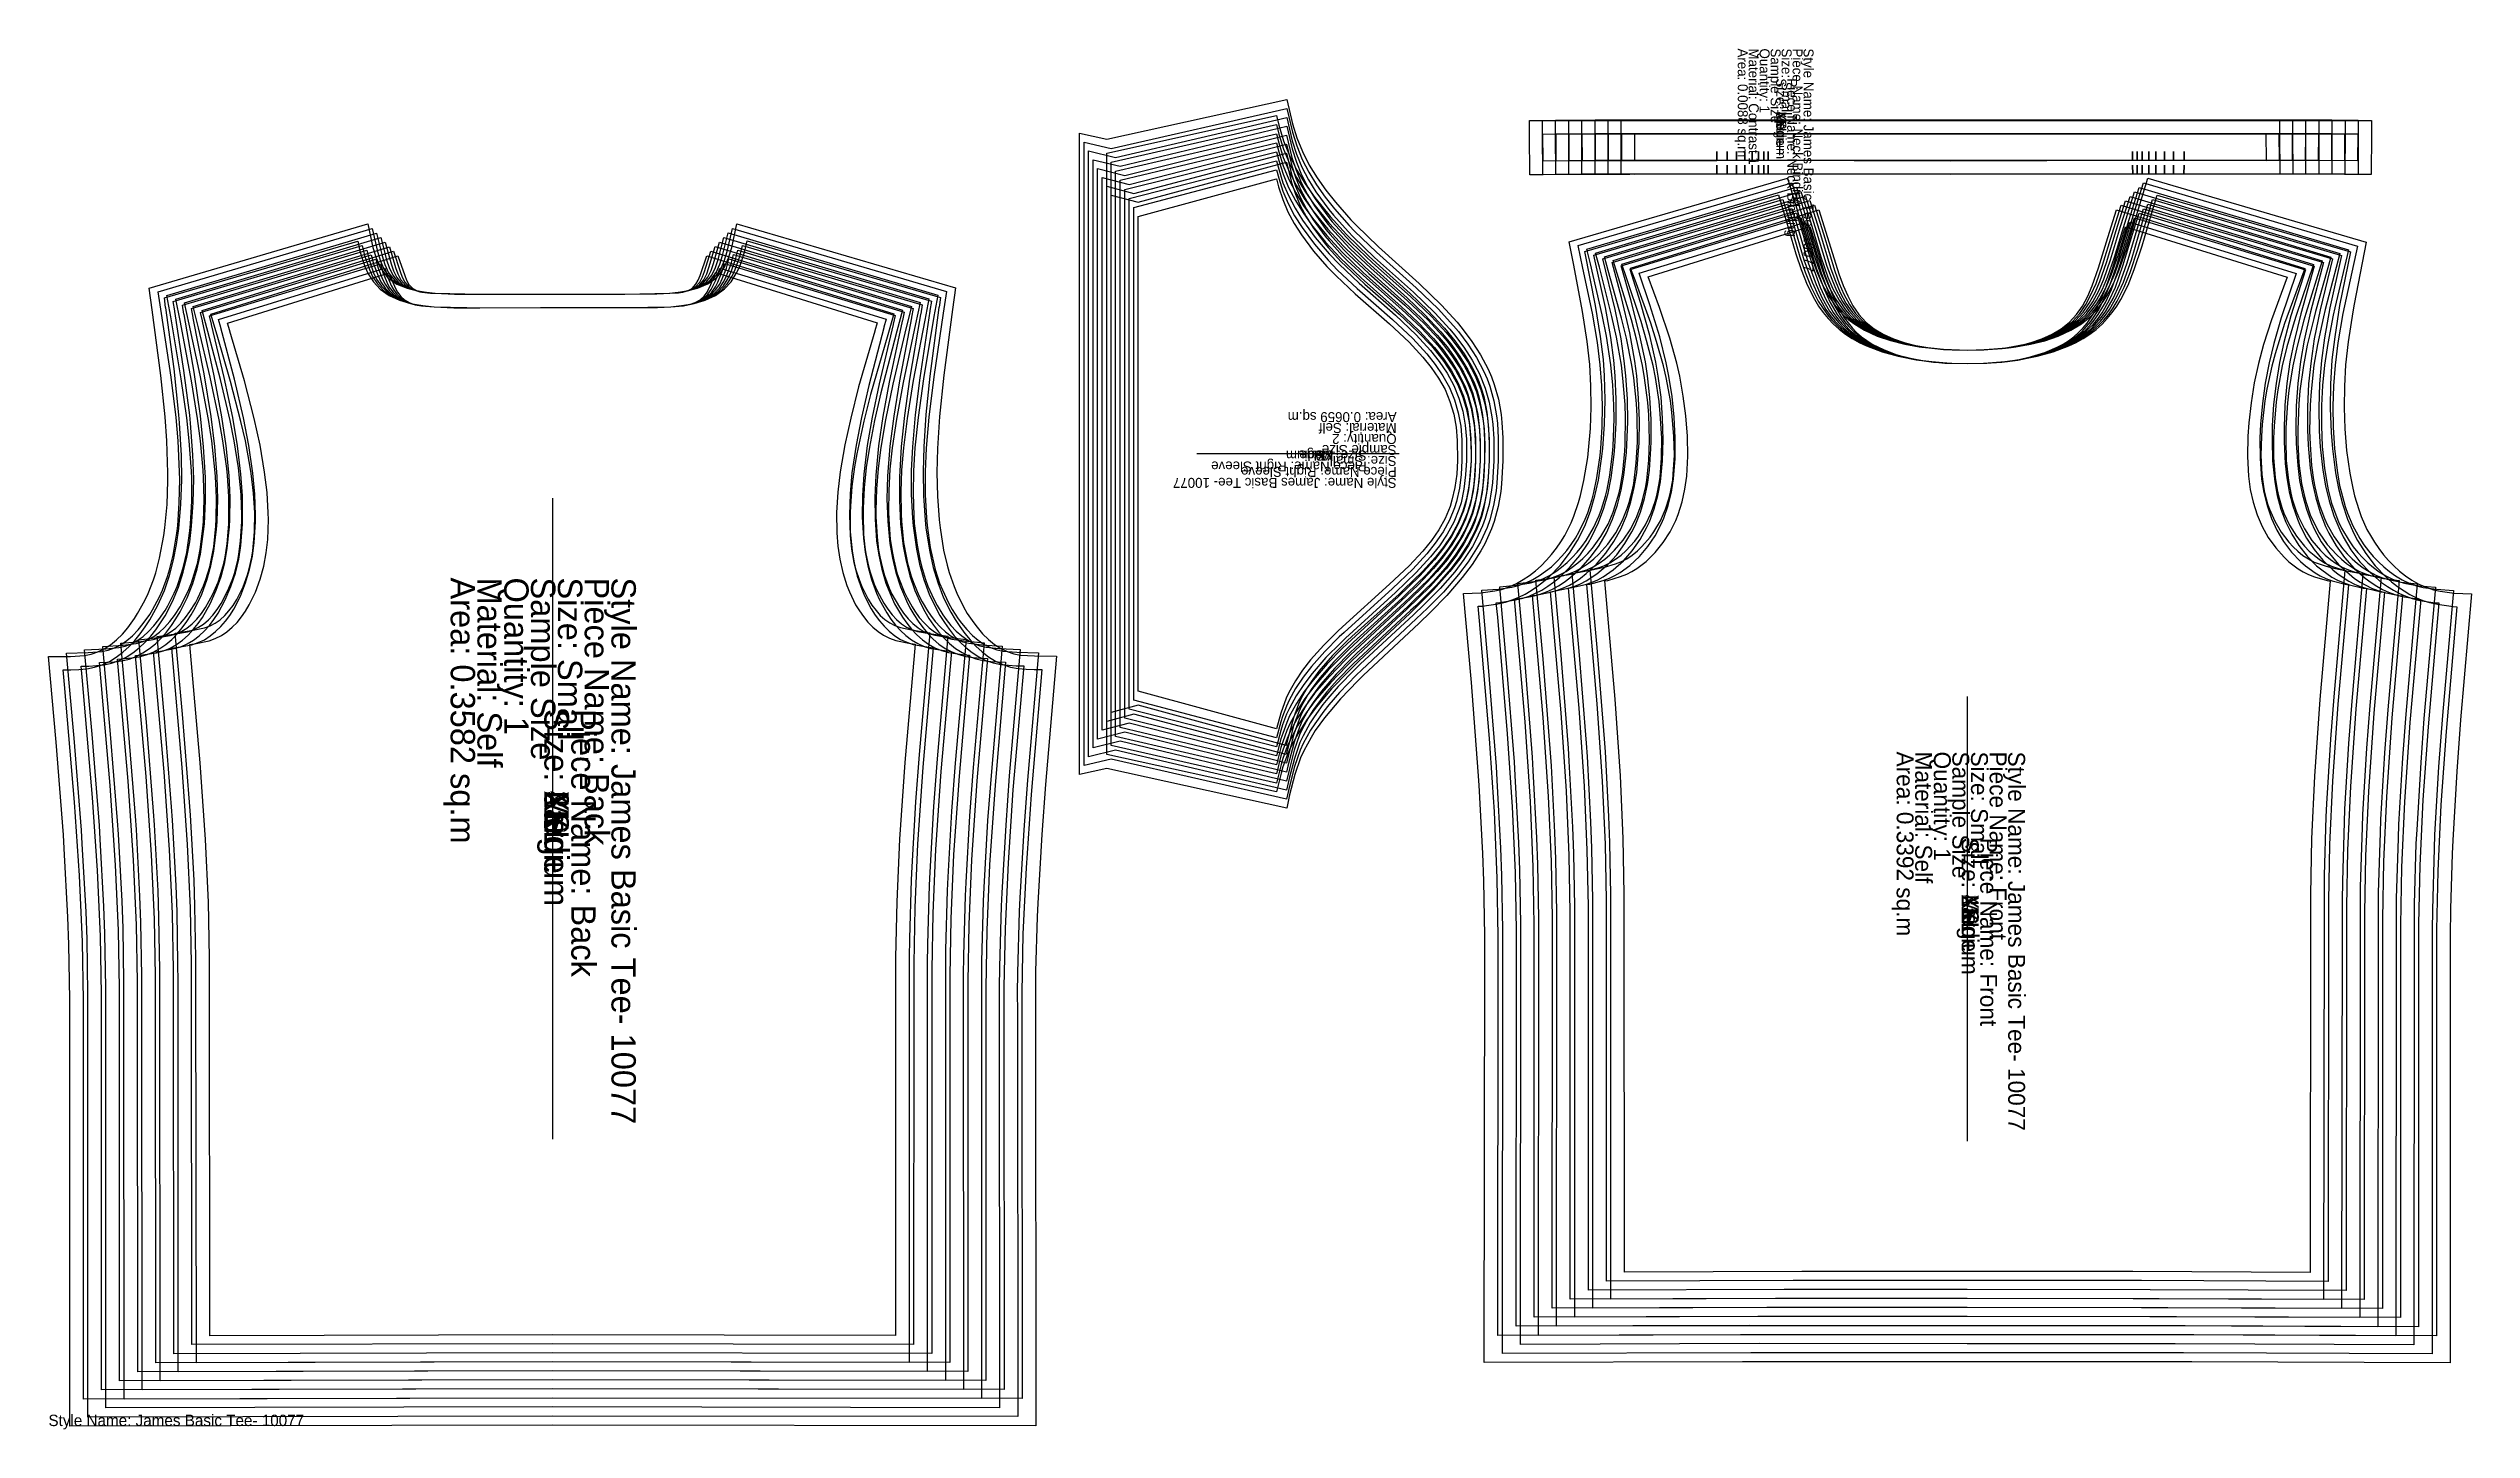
# Model space of a CAD drawing. Extents: x -181 to -11, y -2 to 95.
import ezdxf

# ---------------------------------------------------------------- set-up
doc = ezdxf.new("R2010")
doc.units = 0

msp = doc.modelspace()

# ---------------------------------------------------------------- texts
at = {"layer": '1'}
for s, height, rotation, p in [('Size: XS', 0.7, 270.0148, (-59.51, 92.73)), ('Piece Name: Neck Binding', 0.7, 270.0148, (-58.74, 92.73)), ('Size: XS', 0.7, 180, (-88.27, 66.58)), ('Piece Name: Right Sleeve', 0.7, 180, (-88.27, 65.81)), ('Size: XS', 1.711, 270, (-146.02, 48.42)), ('Piece Name: Back', 1.7113, 270, (-144.13, 48.42)), ('Size: XS', 1.187, 270, (-46.48, 39.37)), ('Piece Name: Front', 1.1873, 270, (-45.18, 39.37))]:
    msp.add_text(s, height=height, rotation=rotation, dxfattribs=at).set_placement(p)
msp.add_text('Style Name: James Basic Tee- 10077', height=0.8, dxfattribs=at).set_placement((-180.85, -1.96))
at = {"layer": '2'}
for s, height, rotation, p in [('Area: 0.0088 sq.m', 0.7, 270.0148, (-62.21, 94.83)), ('Material: Contrast 1', 0.7, 270.0148, (-61.44, 94.83)), ('Quantity: 1', 0.7, 270.0148, (-60.67, 94.83)), ('Sample Size', 0.7, 270.0148, (-59.9, 94.83)), ('Size: Small', 0.7, 270.0148, (-59.13, 94.83)), ('Piece Name: Neck Binding', 0.7, 270.0148, (-58.36, 94.83)), ('Style Name: James Basic Tee- 10077', 0.7, 270.0148, (-57.59, 94.83)), ('Area: 0.0659 sq.m', 0.7, 180, (-86.17, 69.28)), ('Material: Self', 0.7, 180, (-86.17, 68.51)), ('Sample Size', 0.7, 180, (-86.17, 66.97)), ('Quantity: 2', 0.7, 180, (-86.17, 67.74)), ('Style Name: James Basic Tee- 10077', 0.7, 180, (-86.17, 64.66)), ('Piece Name: Right Sleeve', 0.7, 180, (-86.17, 65.43)), ('Size: Small', 0.7, 180, (-86.17, 66.2)), ('Area: 0.3582 sq.m', 1.7113, 270, (-152.6, 57.66)), ('Material: Self', 1.7113, 270, (-150.72, 57.66)), ('Quantity: 1', 1.7113, 270, (-148.84, 57.66)), ('Sample Size', 1.7113, 270, (-146.96, 57.66)), ('Size: Small', 1.7113, 270, (-145.07, 57.66)), ('Piece Name: Back', 1.7113, 270, (-143.19, 57.66)), ('Style Name: James Basic Tee- 10077', 1.7113, 270, (-141.31, 57.66)), ('Area: 0.3392 sq.m', 1.1873, 270, (-51.05, 45.43)), ('Material: Self', 1.1873, 270, (-49.75, 45.43)), ('Quantity: 1', 1.1873, 270, (-48.44, 45.43)), ('Sample Size', 1.1873, 270, (-47.14, 45.43)), ('Size: Small', 1.1873, 270, (-45.83, 45.43)), ('Piece Name: Front', 1.1873, 270, (-44.52, 45.43)), ('Style Name: James Basic Tee- 10077', 1.1873, 270, (-43.22, 45.43))]:
    msp.add_text(s, height=height, rotation=rotation, dxfattribs=at).set_placement(p)
at = {"layer": '3'}
for s, height, rotation, p in [('Size: Medium', 0.7, 270.0148, (-59.51, 92.73)), ('Piece Name: Neck Binding', 0.7, 270.0148, (-58.74, 92.73)), ('Size: Medium', 0.7, 180, (-88.27, 66.58)), ('Piece Name: Right Sleeve', 0.7, 180, (-88.27, 65.81)), ('Size: Medium', 1.7113, 270, (-146.02, 48.42)), ('Piece Name: Back', 1.7113, 270, (-144.13, 48.42)), ('Size: Medium', 1.1873, 270, (-46.48, 39.37)), ('Piece Name: Front', 1.1873, 270, (-45.18, 39.37))]:
    msp.add_text(s, height=height, rotation=rotation, dxfattribs=at).set_placement(p)
at = {"layer": '4'}
for s, height, rotation, p in [('Size: Large', 0.7, 270.0148, (-59.51, 92.73)), ('Piece Name: Neck Binding', 0.7, 270.0148, (-58.74, 92.73)), ('Size: Large', 0.7, 180, (-88.27, 66.58)), ('Piece Name: Right Sleeve', 0.7, 180, (-88.27, 65.81)), ('Size: Large', 1.7113, 270, (-146.02, 48.42)), ('Piece Name: Back', 1.7113, 270, (-144.13, 48.42)), ('Size: Large', 1.1873, 270, (-46.48, 39.37)), ('Piece Name: Front', 1.1873, 270, (-45.18, 39.37))]:
    msp.add_text(s, height=height, rotation=rotation, dxfattribs=at).set_placement(p)
at = {"layer": '5'}
for s, height, rotation, p in [('Size: XL', 0.7, 270.0148, (-59.51, 92.73)), ('Piece Name: Neck Binding', 0.7, 270.0148, (-58.74, 92.73)), ('Size: XL', 0.7, 180, (-88.27, 66.58)), ('Piece Name: Right Sleeve', 0.7, 180, (-88.27, 65.81)), ('Size: XL', 1.711, 270, (-146.02, 48.42)), ('Piece Name: Back', 1.7113, 270, (-144.13, 48.42)), ('Size: XL', 1.187, 270, (-46.48, 39.37)), ('Piece Name: Front', 1.1873, 270, (-45.18, 39.37))]:
    msp.add_text(s, height=height, rotation=rotation, dxfattribs=at).set_placement(p)
at = {"layer": '6'}
for s, height, rotation, p in [('Size: 2XL', 0.7, 270.0148, (-59.51, 92.73)), ('Piece Name: Neck Binding', 0.7, 270.0148, (-58.74, 92.73)), ('Size: 2XL', 0.7, 180, (-88.27, 66.58)), ('Piece Name: Right Sleeve', 0.7, 180, (-88.27, 65.81)), ('Size: 2XL', 1.711, 270, (-146.02, 48.42)), ('Piece Name: Back', 1.7113, 270, (-144.13, 48.42)), ('Size: 2XL', 1.187, 270, (-46.48, 39.37)), ('Piece Name: Front', 1.1873, 270, (-45.18, 39.37))]:
    msp.add_text(s, height=height, rotation=rotation, dxfattribs=at).set_placement(p)
at = {"layer": '7'}
for s, height, rotation, p in [('Size: 3XL', 0.7, 270.0148, (-59.51, 92.73)), ('Piece Name: Neck Binding', 0.7, 270.0148, (-58.74, 92.73)), ('Size: 3XL', 0.7, 180, (-88.27, 66.58)), ('Piece Name: Right Sleeve', 0.7, 180, (-88.27, 65.81)), ('Size: 3XL', 1.711, 270, (-146.02, 48.42)), ('Piece Name: Back', 1.7113, 270, (-144.13, 48.42)), ('Size: 3XL', 1.187, 270, (-46.48, 39.37)), ('Piece Name: Front', 1.1873, 270, (-45.18, 39.37))]:
    msp.add_text(s, height=height, rotation=rotation, dxfattribs=at).set_placement(p)
at = {"layer": '8'}
for s, height, rotation, p in [('Size: 4XL', 0.7, 270.0148, (-59.51, 92.73)), ('Piece Name: Neck Binding', 0.7, 270.0148, (-58.74, 92.73)), ('Size: 4XL', 0.7, 180, (-88.27, 66.58)), ('Piece Name: Right Sleeve', 0.7, 180, (-88.27, 65.81)), ('Size: 4XL', 1.711, 270, (-146.02, 48.42)), ('Piece Name: Back', 1.7113, 270, (-144.13, 48.42)), ('Size: 4XL', 1.187, 270, (-46.48, 39.37)), ('Piece Name: Front', 1.1873, 270, (-45.18, 39.37))]:
    msp.add_text(s, height=height, rotation=rotation, dxfattribs=at).set_placement(p)

# ---------------------------------------------------------------- linework, layer by layer
at = {"layer": '1'}
for p, q in [((-60.08, 86.95), (-60.08, 87.59)), ((-59.28, 88.48), (-59.28, 87.33)), ((-34.48, 86.96), (-34.48, 87.59)), ((-60.08, 86), (-60.08, 86.63)), ((-34.47, 86), (-34.48, 86.64)), ((-85.99, 66.35), (-100.21, 66.35)), ((-145.45, 63.23), (-145.45, 18.2)), ((-46.09, 49.29), (-46.09, 18.05))]:
    msp.add_line(p, q, dxfattribs=at)
for points in [[(-47.28, 85.99), (-60.08, 86), (-60.08, 86.63), (-60.08, 86), (-60.74, 86), (-69.46, 85.98), (-70.41, 85.99), (-70.39, 88.84), (-70.39, 89.79), (-47.28, 89.8), (-24.17, 89.8), (-24.17, 88.85), (-24.15, 86), (-25.1, 85.99), (-33.82, 86), (-34.47, 86), (-34.48, 86.64), (-34.47, 86), (-47.28, 85.99)], [(-47.28, 86.94), (-60.08, 86.95), (-60.08, 87.59), (-60.08, 86.95), (-60.74, 86.95), (-69.45, 86.93), (-69.44, 88.84), (-47.28, 88.85), (-25.12, 88.85), (-25.11, 86.94), (-33.82, 86.96), (-34.48, 86.96), (-34.48, 87.59), (-34.48, 86.96), (-47.28, 86.94)], [(-106.22, 48.17), (-106.22, 84.53), (-104.31, 84.02), (-93.91, 86.84), (-93.55, 85.42), (-93.28, 84.59), (-92.94, 83.79), (-92.53, 83.02), (-92.06, 82.28), (-91.26, 81.2), (-90.97, 80.85), (-90.06, 79.85), (-89.74, 79.53), (-88.41, 78.28), (-86, 76.17), (-84.67, 74.92), (-83.73, 73.93), (-83.43, 73.58), (-82.85, 72.83), (-82.33, 72.04), (-81.87, 71.2), (-81.51, 70.33), (-81.25, 69.46), (-81.08, 68.56), (-81.02, 68.11), (-80.93, 66.75), (-80.94, 65.85), (-81.04, 64.52), (-81.09, 64.07), (-81.26, 63.19), (-81.51, 62.33), (-81.87, 61.46), (-82.32, 60.63), (-82.85, 59.84), (-83.43, 59.09), (-84.34, 58.08), (-85.66, 56.81), (-85.99, 56.5), (-89.31, 53.51), (-89.63, 53.2), (-90.66, 52.17), (-91.62, 51.08), (-92.17, 50.34), (-92.42, 49.96), (-92.87, 49.18), (-93.06, 48.77), (-93.41, 47.8), (-93.83, 46.25), (-93.92, 45.86), (-104.31, 48.69)], [(-104.31, 49.67), (-104.31, 83.03), (-94.6, 85.67), (-94.46, 85.1), (-94.17, 84.22), (-93.8, 83.36), (-93.36, 82.54), (-92.85, 81.74), (-92.01, 80.6), (-91.07, 79.52), (-90.41, 78.85), (-89.08, 77.6), (-86.66, 75.49), (-85.28, 74.19), (-84.32, 73.15), (-83.74, 72.42), (-83.22, 71.66), (-82.77, 70.86), (-82.42, 70.02), (-82.16, 69.14), (-81.99, 68.23), (-81.91, 67.29), (-81.9, 65.87), (-81.95, 64.92), (-82.07, 63.99), (-82.28, 63.09), (-82.41, 62.65), (-82.77, 61.81), (-83.21, 61.01), (-83.73, 60.25), (-84.32, 59.52), (-85.28, 58.48), (-86.66, 57.18), (-89.98, 54.19), (-90.3, 53.88), (-91.28, 52.91), (-92.21, 51.87), (-92.77, 51.15), (-93.28, 50.39), (-93.73, 49.59), (-93.92, 49.18), (-94.31, 48.12), (-94.6, 47.03)], [(-46.09, 7), (-57.74, 7), (-71.12, 6.95), (-71.13, 34.16), (-71.13, 35.37), (-71.19, 39.03), (-71.26, 40.86), (-71.51, 45.42), (-71.57, 46.33), (-72.08, 52.75), (-72.57, 58.18), (-71.57, 58.39), (-70.8, 58.61), (-70.42, 58.76), (-70.01, 58.97), (-69.62, 59.23), (-69.26, 59.53), (-68.94, 59.83), (-68.36, 60.5), (-68.1, 60.86), (-67.64, 61.64), (-67.28, 62.46), (-67.03, 63.25), (-66.93, 63.65), (-66.78, 64.49), (-66.74, 64.91), (-66.66, 66.25), (-66.7, 67.59), (-66.84, 69.26), (-66.94, 70.09), (-67.24, 71.72), (-67.42, 72.53), (-67.91, 74.25), (-68.32, 75.52), (-69.41, 78.54), (-69.74, 79.4), (-56.51, 83.5), (-55.9, 81.55), (-55.12, 79), (-54.81, 78.17), (-54.49, 77.44), (-54.12, 76.74), (-53.7, 76.13), (-53.21, 75.59), (-52.64, 75.13), (-52.01, 74.75), (-51.28, 74.42), (-50.53, 74.17), (-49.7, 73.96), (-48.86, 73.81), (-47.56, 73.68), (-47.13, 73.66), (-46.06, 73.64), (-45, 73.66), (-43.7, 73.76), (-43.27, 73.81), (-42.02, 74.05), (-41.6, 74.16), (-40.85, 74.42), (-40.12, 74.75), (-39.49, 75.13), (-38.92, 75.59), (-38.43, 76.13), (-38.01, 76.73), (-37.63, 77.43), (-37.31, 78.16), (-36.87, 79.42), (-36.22, 81.55), (-35.61, 83.5), (-22.39, 79.38), (-23.66, 75.94), (-23.81, 75.5), (-24.48, 73.38), (-24.71, 72.52), (-25.05, 70.89), (-25.19, 70.07), (-25.38, 68.41), (-25.44, 67.58), (-25.47, 66.23), (-25.4, 64.89), (-25.29, 64.05), (-25.21, 63.64), (-25, 62.84), (-24.86, 62.45), (-24.5, 61.62), (-24.04, 60.84), (-23.51, 60.14), (-23.21, 59.81), (-22.88, 59.51), (-22.52, 59.21), (-22.13, 58.96), (-21.72, 58.74), (-20.96, 58.47), (-20.57, 58.37), (-19.58, 58.16), (-20.36, 49.28), (-20.58, 46.31), (-20.86, 41.75), (-20.9, 40.84), (-21.02, 36.72), (-21.03, 35.35), (-21.03, 34.14), (-21.07, 6.93), (-34.44, 6.99)], [(-46.09, 8.9), (-57.72, 8.9), (-70.16, 8.86), (-70.18, 34.17), (-70.18, 35.4), (-70.25, 39.32), (-70.45, 43.72), (-70.82, 49.11), (-71.55, 57.42), (-71.33, 57.46), (-70.44, 57.72), (-70.01, 57.89), (-69.64, 58.07), (-69.29, 58.29), (-68.64, 58.79), (-68, 59.42), (-67.44, 60.12), (-66.96, 60.87), (-66.57, 61.67), (-66.4, 62.08), (-66.12, 62.97), (-65.92, 63.87), (-65.79, 64.79), (-65.72, 66.19), (-65.75, 67.59), (-65.86, 69.01), (-66.04, 70.41), (-66.29, 71.8), (-66.5, 72.72), (-66.98, 74.47), (-67.71, 76.64), (-68.5, 78.79), (-57.14, 82.31), (-56.8, 81.24), (-56.09, 78.93), (-55.59, 77.57), (-55.19, 76.71), (-54.73, 75.91), (-54.46, 75.55), (-54.17, 75.2), (-53.86, 74.88), (-53.52, 74.58), (-53.15, 74.31), (-52.76, 74.06), (-51.93, 73.65), (-51.03, 73.31), (-50.08, 73.06), (-49.12, 72.88), (-47.66, 72.73), (-47.18, 72.71), (-46.07, 72.69), (-44.95, 72.71), (-43.5, 72.82), (-42.53, 72.96), (-41.57, 73.18), (-40.65, 73.47), (-39.77, 73.84), (-39.36, 74.06), (-38.98, 74.3), (-38.61, 74.57), (-38.27, 74.87), (-37.95, 75.19), (-37.67, 75.54), (-37.16, 76.3), (-36.73, 77.12), (-36.36, 78.01), (-35.89, 79.38), (-35.33, 81.23), (-34.99, 82.3), (-23.62, 78.77), (-24.72, 75.76), (-25.28, 74.02), (-25.64, 72.7), (-25.94, 71.33), (-26.16, 69.93), (-26.32, 68.52), (-26.39, 67.58), (-26.42, 66.17), (-26.34, 64.77), (-26.22, 63.85), (-26.02, 62.95), (-25.74, 62.07), (-25.38, 61.25), (-24.95, 60.47), (-24.43, 59.74), (-23.83, 59.08), (-23.51, 58.77), (-22.85, 58.27), (-22.5, 58.05), (-22.13, 57.87), (-21.7, 57.7), (-20.81, 57.44), (-20.6, 57.4), (-21.33, 49.09), (-21.71, 43.7), (-21.91, 39.3), (-21.98, 35.38), (-21.98, 34.16), (-22.02, 8.84), (-34.46, 8.89)], [(-145.46, 77.57), (-144.62, 77.57), (-140.37, 77.57), (-137.2, 77.64), (-136.6, 77.67), (-136.3, 77.71), (-135.96, 77.81), (-135.65, 77.97), (-135.39, 78.26), (-135.22, 78.56), (-135.09, 78.88), (-134.62, 80.27), (-121.47, 76.18), (-121.91, 74.71), (-123.11, 70.52), (-123.59, 68.65), (-124.08, 66.36), (-124.24, 65.43), (-124.42, 64.06), (-124.53, 62.68), (-124.55, 62.21), (-124.54, 60.88), (-124.41, 59.54), (-124.26, 58.7), (-124.16, 58.28), (-123.89, 57.44), (-123.73, 57.03), (-123.28, 56.13), (-123.02, 55.72), (-122.73, 55.33), (-122.43, 55), (-122.1, 54.7), (-121.77, 54.47), (-121.41, 54.28), (-121.02, 54.15), (-120.23, 53.98), (-118.95, 53.77), (-119.7, 45.22), (-119.95, 41.89), (-120.22, 37.32), (-120.26, 36.41), (-120.38, 32.3), (-120.39, 30.93), (-120.39, 29.71), (-120.41, 2.51), (-145.43, 2.55), (-170.46, 2.49), (-170.49, 29.69), (-170.49, 30.91), (-170.56, 34.56), (-170.62, 36.39), (-170.88, 40.96), (-170.94, 41.87), (-171.43, 48.05), (-171.95, 53.75), (-170.68, 53.96), (-169.88, 54.13), (-169.5, 54.26), (-169.14, 54.45), (-168.8, 54.68), (-168.47, 54.98), (-168.17, 55.31), (-167.88, 55.7), (-167.62, 56.11), (-167.18, 57.01), (-166.87, 57.84), (-166.75, 58.27), (-166.56, 59.1), (-166.49, 59.53), (-166.37, 60.86), (-166.36, 62.2), (-166.45, 63.58), (-166.61, 64.96), (-166.68, 65.41), (-167.02, 67.26), (-167.33, 68.63), (-168.06, 71.44), (-169.01, 74.69), (-169.45, 76.16), (-156.31, 80.26), (-155.83, 78.87), (-155.7, 78.55), (-155.53, 78.25), (-155.27, 77.96), (-154.96, 77.8), (-154.62, 77.7), (-154.02, 77.64), (-153.72, 77.63), (-150.55, 77.57), (-146.31, 77.57)], [(-145.46, 76.62), (-144.62, 76.62), (-140.37, 76.62), (-137.15, 76.68), (-136.26, 76.75), (-135.83, 76.83), (-135.44, 76.97), (-135.08, 77.18), (-134.81, 77.42), (-134.59, 77.71), (-134.32, 78.24), (-134.21, 78.52), (-134.01, 79.08), (-122.65, 75.55), (-122.82, 75), (-122.82, 74.97), (-123.95, 71.06), (-124.51, 68.86), (-124.92, 66.98), (-125.25, 65.08), (-125.41, 63.65), (-125.5, 62.22), (-125.49, 60.81), (-125.41, 59.87), (-125.28, 58.94), (-125.07, 58.02), (-124.78, 57.1), (-124.6, 56.65), (-124.16, 55.75), (-123.9, 55.32), (-123.61, 54.91), (-123.3, 54.52), (-122.96, 54.18), (-122.59, 53.87), (-122.2, 53.6), (-121.78, 53.39), (-121.34, 53.24), (-120.42, 53.04), (-119.98, 52.97), (-120.7, 44.66), (-121.07, 39.28), (-121.27, 34.87), (-121.35, 30.95), (-121.35, 29.73), (-121.36, 4.41), (-145.43, 4.46), (-169.51, 4.39), (-169.54, 29.71), (-169.54, 30.93), (-169.61, 34.85), (-169.82, 39.26), (-170.19, 44.64), (-170.92, 52.95), (-170.48, 53.02), (-169.56, 53.22), (-169.13, 53.37), (-168.7, 53.59), (-168.31, 53.85), (-167.94, 54.16), (-167.6, 54.51), (-167.29, 54.89), (-167.01, 55.3), (-166.75, 55.73), (-166.31, 56.63), (-165.97, 57.54), (-165.72, 58.46), (-165.55, 59.39), (-165.45, 60.33), (-165.4, 61.74), (-165.41, 62.21), (-165.5, 63.64), (-165.67, 65.07), (-165.99, 66.96), (-166.4, 68.84), (-167.09, 71.48), (-168.1, 74.96), (-168.1, 74.98), (-168.27, 75.53), (-156.91, 79.07), (-156.72, 78.51), (-156.48, 77.96), (-156.33, 77.7), (-156.11, 77.41), (-155.84, 77.17), (-155.48, 76.96), (-155.09, 76.82), (-154.66, 76.74), (-153.77, 76.68), (-150.55, 76.61), (-146.3, 76.62)]]:
    msp.add_lwpolyline(points, close=True, dxfattribs=at)
at = {"layer": '2'}
for p, q in [((-60.39, 86.95), (-60.39, 87.59)), ((-59.28, 88.48), (-59.28, 87.33)), ((-34.17, 86.96), (-34.17, 87.59)), ((-60.39, 86), (-60.39, 86.63)), ((-34.17, 86), (-34.17, 86.64)), ((-85.99, 66.35), (-100.21, 66.35)), ((-145.45, 63.23), (-145.45, 18.2)), ((-46.09, 49.29), (-46.09, 18.05))]:
    msp.add_line(p, q, dxfattribs=at)
for points in [[(-47.28, 86), (-60.39, 86), (-60.39, 86.63), (-60.39, 86), (-60.75, 86), (-70.37, 85.99), (-71.32, 86), (-71.31, 88.85), (-71.31, 89.8), (-47.28, 89.81), (-23.25, 89.81), (-23.25, 88.86), (-23.24, 86.01), (-24.19, 86), (-33.81, 86), (-34.17, 86), (-34.17, 86.64), (-34.17, 86), (-47.28, 86)], [(-47.28, 86.95), (-60.39, 86.95), (-60.39, 87.59), (-60.39, 86.95), (-60.75, 86.95), (-70.36, 86.95), (-70.36, 88.85), (-47.28, 88.86), (-24.2, 88.86), (-24.19, 86.96), (-33.81, 86.96), (-34.17, 86.96), (-34.17, 87.59), (-34.17, 86.96), (-47.28, 86.95)], [(-106.53, 47.55), (-106.53, 85.15), (-104.63, 84.65), (-93.91, 87.47), (-93.54, 86), (-93.26, 85.16), (-92.92, 84.33), (-92.5, 83.54), (-92.02, 82.78), (-91.2, 81.66), (-90.9, 81.31), (-89.96, 80.27), (-89.64, 79.94), (-88.27, 78.66), (-85.8, 76.48), (-84.43, 75.19), (-83.47, 74.16), (-83.16, 73.81), (-82.57, 73.03), (-82.03, 72.22), (-81.57, 71.36), (-81.19, 70.46), (-80.93, 69.56), (-80.76, 68.64), (-80.7, 68.18), (-80.62, 66.78), (-80.62, 65.85), (-80.72, 64.48), (-80.77, 64.02), (-80.94, 63.12), (-81.2, 62.23), (-81.56, 61.33), (-82.03, 60.47), (-82.56, 59.66), (-83.16, 58.89), (-84.1, 57.84), (-85.45, 56.53), (-85.79, 56.21), (-89.19, 53.12), (-89.53, 52.8), (-90.58, 51.74), (-91.56, 50.61), (-92.12, 49.85), (-92.38, 49.46), (-92.84, 48.65), (-93.04, 48.22), (-93.4, 47.23), (-93.82, 45.64), (-93.92, 45.23), (-104.63, 48.05)], [(-104.63, 49.04), (-104.63, 83.66), (-94.6, 86.3), (-94.45, 85.72), (-94.16, 84.81), (-93.78, 83.93), (-93.33, 83.07), (-92.81, 82.25), (-91.94, 81.07), (-90.98, 79.96), (-90.31, 79.26), (-88.94, 77.97), (-86.46, 75.79), (-85.04, 74.45), (-84.05, 73.38), (-83.45, 72.62), (-82.92, 71.84), (-82.46, 71.01), (-82.1, 70.15), (-81.84, 69.24), (-81.67, 68.3), (-81.59, 67.33), (-81.58, 65.87), (-81.63, 64.9), (-81.76, 63.93), (-81.96, 63), (-82.1, 62.55), (-82.46, 61.68), (-82.91, 60.86), (-83.45, 60.07), (-84.05, 59.32), (-85.04, 58.24), (-86.45, 56.89), (-89.86, 53.8), (-90.2, 53.48), (-91.2, 52.47), (-92.15, 51.4), (-92.73, 50.65), (-93.26, 49.86), (-93.71, 49.04), (-93.91, 48.61), (-94.19, 47.89), (-94.31, 47.52), (-94.6, 46.4)], [(-46.09, 6.36), (-58.33, 6.36), (-72.39, 6.32), (-72.39, 33.74), (-72.39, 34.96), (-72.46, 38.64), (-72.52, 40.49), (-72.77, 45.09), (-72.83, 46.01), (-73.35, 52.48), (-73.84, 57.95), (-72.81, 58.13), (-72.01, 58.34), (-71.62, 58.49), (-71.19, 58.69), (-70.79, 58.95), (-70.4, 59.24), (-70.06, 59.54), (-69.45, 60.21), (-69.18, 60.57), (-68.68, 61.36), (-68.29, 62.2), (-68.01, 63), (-67.9, 63.42), (-67.73, 64.27), (-67.66, 64.7), (-67.56, 66.07), (-67.55, 67.45), (-67.65, 69.17), (-67.74, 70.02), (-67.99, 71.71), (-68.16, 72.55), (-68.61, 74.32), (-69, 75.64), (-70.04, 78.78), (-70.35, 79.67), (-56.83, 83.82), (-56.2, 81.81), (-55.39, 79.18), (-55.08, 78.32), (-54.75, 77.56), (-54.36, 76.84), (-53.94, 76.22), (-53.43, 75.66), (-52.85, 75.18), (-52.2, 74.79), (-51.45, 74.45), (-50.66, 74.19), (-49.81, 73.97), (-48.94, 73.82), (-47.61, 73.69), (-47.16, 73.66), (-46.06, 73.64), (-44.97, 73.66), (-43.63, 73.76), (-43.19, 73.82), (-41.89, 74.07), (-41.47, 74.18), (-40.68, 74.45), (-39.93, 74.79), (-39.28, 75.18), (-38.7, 75.65), (-38.19, 76.21), (-37.77, 76.83), (-37.38, 77.56), (-37.05, 78.31), (-36.59, 79.61), (-35.92, 81.8), (-35.29, 83.81), (-21.77, 79.65), (-22.99, 76.07), (-23.13, 75.62), (-23.64, 73.87), (-23.97, 72.53), (-24.28, 70.85), (-24.4, 70), (-24.55, 68.29), (-24.58, 67.44), (-24.58, 66.06), (-24.47, 64.68), (-24.33, 63.82), (-24.24, 63.4), (-24, 62.58), (-23.85, 62.18), (-23.46, 61.34), (-22.96, 60.56), (-22.4, 59.85), (-22.08, 59.52), (-21.74, 59.22), (-21.36, 58.93), (-20.95, 58.67), (-20.52, 58.46), (-19.73, 58.21), (-19.33, 58.11), (-18.31, 57.92), (-19.09, 48.97), (-19.32, 45.99), (-19.59, 41.39), (-19.63, 40.47), (-19.75, 36.32), (-19.77, 34.94), (-19.77, 33.72), (-19.8, 6.29), (-33.85, 6.35)], [(-46.09, 8.27), (-58.33, 8.27), (-71.43, 8.22), (-71.44, 33.74), (-71.44, 34.97), (-71.51, 38.92), (-71.71, 43.36), (-72.09, 48.79), (-72.82, 57.16), (-72.59, 57.2), (-71.67, 57.45), (-71.22, 57.61), (-70.84, 57.79), (-70.48, 58), (-69.79, 58.5), (-69.12, 59.13), (-68.53, 59.83), (-68.02, 60.59), (-67.59, 61.41), (-67.41, 61.82), (-67.1, 62.72), (-66.87, 63.65), (-66.72, 64.59), (-66.6, 66.03), (-66.6, 67.47), (-66.67, 68.93), (-66.82, 70.38), (-67.04, 71.81), (-67.23, 72.75), (-67.69, 74.57), (-68.38, 76.81), (-69.14, 79.04), (-57.45, 82.63), (-57.11, 81.52), (-56.38, 79.14), (-55.87, 77.74), (-55.46, 76.85), (-54.98, 76.03), (-54.71, 75.65), (-54.42, 75.29), (-54.09, 74.96), (-53.74, 74.65), (-53.37, 74.37), (-52.97, 74.12), (-52.1, 73.69), (-51.18, 73.34), (-50.21, 73.08), (-49.21, 72.9), (-47.71, 72.74), (-47.21, 72.71), (-46.07, 72.69), (-44.92, 72.71), (-43.42, 72.83), (-42.42, 72.98), (-41.43, 73.2), (-40.48, 73.5), (-39.58, 73.89), (-39.16, 74.12), (-38.76, 74.37), (-38.39, 74.65), (-38.03, 74.95), (-37.71, 75.29), (-37.42, 75.64), (-36.89, 76.43), (-36.45, 77.28), (-36.07, 78.19), (-35.59, 79.61), (-35.02, 81.51), (-34.67, 82.62), (-22.99, 79.02), (-24.04, 75.9), (-24.57, 74.1), (-24.9, 72.74), (-25.17, 71.31), (-25.37, 69.88), (-25.5, 68.43), (-25.54, 67.45), (-25.53, 66.01), (-25.42, 64.57), (-25.27, 63.63), (-25.04, 62.71), (-24.73, 61.81), (-24.35, 60.98), (-23.88, 60.19), (-23.32, 59.45), (-22.69, 58.78), (-22.35, 58.48), (-21.66, 57.98), (-21.3, 57.77), (-20.92, 57.59), (-20.47, 57.43), (-19.55, 57.18), (-19.33, 57.14), (-20.06, 48.77), (-20.44, 43.34), (-20.65, 38.9), (-20.72, 34.95), (-20.72, 33.72), (-20.75, 8.2), (-33.85, 8.26)], [(-145.46, 77.57), (-144.62, 77.57), (-140.38, 77.57), (-137.66, 77.62), (-137.21, 77.64), (-136.51, 77.69), (-136.16, 77.75), (-135.76, 77.87), (-135.41, 78.08), (-135.11, 78.42), (-134.92, 78.78), (-134.77, 79.16), (-134.32, 80.59), (-120.86, 76.44), (-121.26, 74.97), (-122.38, 70.64), (-122.83, 68.7), (-123.19, 66.81), (-123.41, 65.38), (-123.56, 63.96), (-123.64, 62.54), (-123.64, 62.07), (-123.6, 60.69), (-123.51, 59.78), (-123.44, 59.33), (-123.26, 58.46), (-123.14, 58.04), (-122.85, 57.18), (-122.67, 56.76), (-122.19, 55.85), (-121.91, 55.44), (-121.6, 55.04), (-121.29, 54.71), (-120.94, 54.41), (-120.59, 54.18), (-120.21, 54), (-119.82, 53.87), (-119, 53.72), (-117.68, 53.54), (-118.44, 44.92), (-118.69, 41.56), (-118.96, 36.96), (-119, 36.04), (-119.12, 31.9), (-119.13, 30.51), (-119.13, 29.29), (-119.14, 1.87), (-145.43, 1.92), (-171.73, 1.85), (-171.75, 29.27), (-171.76, 30.49), (-171.82, 34.18), (-171.89, 36.02), (-172.14, 40.62), (-172.21, 41.54), (-172.7, 47.77), (-173.22, 53.52), (-171.91, 53.7), (-171.09, 53.85), (-170.69, 53.98), (-170.31, 54.16), (-169.96, 54.39), (-169.61, 54.69), (-169.3, 55.02), (-168.99, 55.42), (-168.72, 55.83), (-168.24, 56.75), (-167.9, 57.59), (-167.76, 58.02), (-167.55, 58.88), (-167.47, 59.31), (-167.35, 60.22), (-167.27, 61.59), (-167.27, 62.05), (-167.32, 63.47), (-167.45, 64.89), (-167.5, 65.36), (-167.81, 67.26), (-168.09, 68.68), (-168.77, 71.58), (-169.66, 74.95), (-170.06, 76.42), (-156.61, 80.58), (-156.15, 79.15), (-156, 78.77), (-155.81, 78.41), (-155.51, 78.07), (-155.16, 77.86), (-154.76, 77.74), (-154.06, 77.65), (-153.71, 77.63), (-151, 77.57), (-150.54, 77.57), (-146.31, 77.57)], [(-145.46, 76.62), (-144.62, 76.62), (-140.37, 76.62), (-137.62, 76.66), (-137.15, 76.68), (-136.15, 76.78), (-135.68, 76.88), (-135.23, 77.04), (-134.83, 77.29), (-134.54, 77.57), (-134.3, 77.9), (-134, 78.5), (-133.88, 78.81), (-133.7, 79.4), (-122.02, 75.8), (-122.17, 75.24), (-122.18, 75.21), (-123.24, 71.16), (-123.76, 68.89), (-124.13, 66.96), (-124.42, 65.01), (-124.55, 63.54), (-124.6, 62.06), (-124.55, 60.62), (-124.46, 59.66), (-124.29, 58.71), (-124.06, 57.76), (-123.73, 56.83), (-123.54, 56.37), (-123.06, 55.46), (-122.79, 55.02), (-122.48, 54.61), (-122.15, 54.23), (-121.8, 53.88), (-121.41, 53.57), (-121, 53.31), (-120.56, 53.11), (-120.11, 52.96), (-119.17, 52.78), (-118.71, 52.72), (-119.44, 44.34), (-119.81, 38.92), (-120.01, 34.48), (-120.08, 30.53), (-120.08, 29.29), (-120.09, 3.78), (-145.43, 3.82), (-170.78, 3.76), (-170.8, 29.27), (-170.8, 30.5), (-170.88, 34.46), (-171.08, 38.9), (-171.46, 44.32), (-172.19, 52.7), (-171.74, 52.76), (-170.79, 52.94), (-170.34, 53.09), (-169.9, 53.29), (-169.49, 53.55), (-169.11, 53.86), (-168.75, 54.21), (-168.42, 54.59), (-168.12, 55), (-167.84, 55.44), (-167.37, 56.36), (-167, 57.28), (-166.72, 58.22), (-166.52, 59.17), (-166.4, 60.12), (-166.31, 61.57), (-166.31, 62.05), (-166.36, 63.52), (-166.5, 64.99), (-166.78, 66.94), (-167.16, 68.88), (-167.79, 71.6), (-168.74, 75.19), (-168.75, 75.22), (-168.9, 75.79), (-157.23, 79.39), (-157.04, 78.81), (-156.78, 78.18), (-156.62, 77.89), (-156.38, 77.56), (-156.09, 77.28), (-155.69, 77.03), (-155.25, 76.87), (-154.77, 76.77), (-153.77, 76.68), (-151.46, 76.62), (-150.55, 76.61), (-146.3, 76.62)]]:
    msp.add_lwpolyline(points, close=True, dxfattribs=at)
at = {"layer": '3'}
for p, q in [((-60.76, 86.95), (-60.76, 87.59)), ((-59.28, 88.48), (-59.28, 87.33)), ((-33.8, 86.96), (-33.8, 87.59)), ((-60.76, 86), (-60.76, 86.63)), ((-33.8, 86), (-33.8, 86.64)), ((-85.99, 66.35), (-100.21, 66.35)), ((-145.45, 63.23), (-145.45, 18.2)), ((-46.09, 49.29), (-46.09, 18.05))]:
    msp.add_line(p, q, dxfattribs=at)
for points in [[(-47.28, 86), (-60.76, 86), (-60.76, 86.63), (-60.76, 86), (-71.28, 86), (-72.23, 86), (-72.23, 88.85), (-72.23, 89.81), (-47.28, 89.81), (-22.33, 89.82), (-22.33, 88.86), (-22.33, 86.01), (-23.28, 86.01), (-33.8, 86), (-33.8, 86.64), (-33.8, 86), (-47.28, 86)], [(-47.28, 86.96), (-60.76, 86.95), (-60.76, 87.59), (-60.76, 86.95), (-71.28, 86.95), (-71.28, 88.85), (-47.28, 88.86), (-23.28, 88.86), (-23.28, 86.96), (-33.8, 86.96), (-33.8, 87.59), (-33.8, 86.96), (-47.28, 86.96)], [(-106.85, 46.93), (-106.85, 85.77), (-104.95, 85.28), (-93.9, 88.1), (-93.53, 86.59), (-93.25, 85.72), (-92.89, 84.87), (-92.46, 84.06), (-91.97, 83.27), (-91.13, 82.12), (-90.83, 81.76), (-89.87, 80.69), (-89.54, 80.35), (-88.13, 79.03), (-85.6, 76.79), (-84.19, 75.46), (-83.21, 74.4), (-82.9, 74.03), (-82.29, 73.24), (-81.74, 72.4), (-81.26, 71.51), (-80.88, 70.59), (-80.61, 69.66), (-80.44, 68.72), (-80.38, 68.24), (-80.31, 67.28), (-80.31, 65.85), (-80.4, 64.44), (-80.46, 63.97), (-80.63, 63.04), (-80.88, 62.13), (-81.26, 61.2), (-81.73, 60.32), (-82.28, 59.48), (-82.89, 58.68), (-83.86, 57.6), (-85.23, 56.25), (-85.59, 55.92), (-89.08, 52.73), (-89.42, 52.4), (-90.5, 51.3), (-91.51, 50.14), (-92.08, 49.36), (-92.35, 48.96), (-92.82, 48.12), (-93.02, 47.68), (-93.38, 46.66), (-93.82, 45.02), (-93.91, 44.61), (-104.95, 47.42)], [(-104.95, 48.4), (-104.95, 84.3), (-94.6, 86.94), (-94.45, 86.34), (-94.15, 85.4), (-93.76, 84.49), (-93.3, 83.61), (-92.77, 82.76), (-91.88, 81.54), (-90.9, 80.4), (-90.2, 79.68), (-88.8, 78.35), (-86.25, 76.1), (-84.8, 74.71), (-83.78, 73.6), (-83.17, 72.83), (-82.62, 72.01), (-82.15, 71.16), (-81.79, 70.27), (-81.52, 69.34), (-81.36, 68.37), (-81.27, 67.38), (-81.26, 65.87), (-81.32, 64.87), (-81.44, 63.87), (-81.64, 62.91), (-81.79, 62.44), (-82.15, 61.55), (-82.61, 60.7), (-83.16, 59.89), (-83.78, 59.11), (-84.8, 58), (-86.25, 56.6), (-89.75, 53.4), (-90.09, 53.07), (-91.13, 52.03), (-92.1, 50.92), (-92.69, 50.15), (-93.23, 49.34), (-93.7, 48.49), (-93.9, 48.05), (-94.18, 47.3), (-94.3, 46.92), (-94.6, 45.76)], [(-46.09, 5.73), (-58.92, 5.73), (-73.66, 5.68), (-73.66, 33.32), (-73.66, 34.55), (-73.72, 38.26), (-73.79, 40.12), (-74.04, 44.75), (-74.1, 45.68), (-74.61, 52.2), (-75.11, 57.71), (-74.05, 57.88), (-73.22, 58.07), (-72.82, 58.21), (-72.37, 58.41), (-71.95, 58.66), (-71.55, 58.95), (-71.19, 59.25), (-70.86, 59.58), (-70.25, 60.29), (-69.73, 61.09), (-69.3, 61.94), (-68.99, 62.76), (-68.87, 63.18), (-68.67, 64.05), (-68.59, 64.49), (-68.45, 65.9), (-68.41, 67.31), (-68.46, 69.08), (-68.53, 69.96), (-68.75, 71.7), (-68.9, 72.56), (-69.32, 74.4), (-69.68, 75.76), (-70.67, 79.01), (-70.96, 79.93), (-57.14, 84.14), (-56.5, 82.06), (-55.67, 79.35), (-55.35, 78.47), (-55.01, 77.69), (-54.61, 76.94), (-54.17, 76.3), (-53.65, 75.73), (-53.05, 75.24), (-52.38, 74.83), (-51.61, 74.48), (-50.8, 74.21), (-49.92, 73.99), (-49.03, 73.83), (-47.66, 73.69), (-47.2, 73.67), (-46.06, 73.64), (-44.93, 73.66), (-43.56, 73.77), (-43.1, 73.83), (-42.21, 73.98), (-41.33, 74.2), (-40.52, 74.48), (-39.75, 74.83), (-39.08, 75.23), (-38.48, 75.72), (-37.96, 76.3), (-37.52, 76.94), (-37.12, 77.68), (-36.78, 78.46), (-36.31, 79.79), (-35.63, 82.05), (-34.98, 84.13), (-21.16, 79.91), (-22.31, 76.21), (-22.45, 75.74), (-22.93, 73.92), (-23.23, 72.54), (-23.51, 70.81), (-23.6, 69.94), (-23.71, 68.18), (-23.73, 67.3), (-23.69, 65.88), (-23.54, 64.47), (-23.38, 63.59), (-23.27, 63.16), (-23, 62.33), (-22.84, 61.92), (-22.41, 61.07), (-21.89, 60.27), (-21.28, 59.56), (-20.95, 59.23), (-20.59, 58.93), (-20.19, 58.64), (-19.77, 58.39), (-19.33, 58.19), (-18.92, 58.05), (-18.09, 57.85), (-17.03, 57.69), (-17.83, 48.67), (-18.05, 45.66), (-18.33, 41.02), (-18.37, 40.1), (-18.49, 35.92), (-18.5, 34.52), (-18.5, 33.29), (-18.53, 5.66), (-33.26, 5.72)], [(-46.09, 7.63), (-58.95, 7.63), (-72.7, 7.59), (-72.7, 33.3), (-72.7, 34.54), (-72.78, 38.52), (-72.98, 43), (-73.35, 48.47), (-74.09, 56.91), (-73.86, 56.95), (-72.9, 57.17), (-72.44, 57.33), (-72.04, 57.5), (-71.66, 57.71), (-70.95, 58.21), (-70.24, 58.84), (-69.62, 59.54), (-69.07, 60.32), (-68.61, 61.14), (-68.42, 61.57), (-68.07, 62.48), (-67.82, 63.43), (-67.64, 64.39), (-67.49, 65.86), (-67.44, 67.34), (-67.49, 68.85), (-67.6, 70.34), (-67.8, 71.81), (-67.97, 72.79), (-68.39, 74.67), (-69.05, 76.99), (-69.77, 79.3), (-57.77, 82.95), (-57.42, 81.8), (-56.68, 79.35), (-56.15, 77.91), (-55.73, 76.99), (-55.24, 76.15), (-54.96, 75.76), (-54.66, 75.39), (-54.33, 75.04), (-53.97, 74.73), (-53.58, 74.44), (-53.17, 74.18), (-52.73, 73.94), (-51.81, 73.54), (-50.83, 73.23), (-49.82, 73), (-48.79, 72.84), (-47.25, 72.72), (-46.07, 72.69), (-44.88, 72.71), (-43.35, 72.84), (-42.31, 72.99), (-41.3, 73.22), (-40.32, 73.54), (-39.4, 73.94), (-38.96, 74.17), (-38.55, 74.43), (-38.16, 74.72), (-37.8, 75.04), (-37.47, 75.38), (-37.17, 75.75), (-36.89, 76.14), (-36.39, 76.99), (-35.97, 77.9), (-35.45, 79.34), (-34.71, 81.79), (-34.35, 82.94), (-22.35, 79.28), (-23.36, 76.04), (-23.85, 74.18), (-24.16, 72.77), (-24.41, 71.3), (-24.58, 69.82), (-24.67, 68.33), (-24.69, 67.33), (-24.65, 65.85), (-24.5, 64.37), (-24.32, 63.41), (-24.07, 62.46), (-23.72, 61.55), (-23.31, 60.7), (-22.8, 59.9), (-22.22, 59.16), (-21.56, 58.49), (-21.2, 58.19), (-20.48, 57.69), (-20.1, 57.48), (-19.7, 57.31), (-19.24, 57.15), (-18.29, 56.92), (-18.06, 56.89), (-18.8, 48.44), (-19.18, 42.98), (-19.38, 38.5), (-19.46, 34.52), (-19.46, 33.28), (-19.48, 7.57), (-33.24, 7.62)], [(-145.46, 77.57), (-144.62, 77.57), (-140.38, 77.57), (-138.12, 77.59), (-137.22, 77.64), (-136.41, 77.71), (-136.01, 77.79), (-135.56, 77.94), (-135.16, 78.18), (-134.82, 78.58), (-134.62, 79), (-134.46, 79.44), (-134.02, 80.91), (-120.24, 76.71), (-120.61, 75.23), (-121.55, 71.25), (-122.06, 68.74), (-122.39, 66.79), (-122.58, 65.32), (-122.7, 63.87), (-122.75, 62.4), (-122.74, 61.92), (-122.66, 60.51), (-122.55, 59.57), (-122.46, 59.11), (-122.26, 58.23), (-122.13, 57.79), (-121.8, 56.92), (-121.61, 56.5), (-121.09, 55.57), (-120.8, 55.15), (-120.47, 54.75), (-120.14, 54.42), (-119.78, 54.12), (-119.41, 53.9), (-119.02, 53.72), (-118.61, 53.6), (-117.76, 53.46), (-116.41, 53.31), (-117.17, 44.62), (-117.42, 41.24), (-117.69, 36.6), (-117.73, 35.67), (-117.85, 31.49), (-117.86, 30.1), (-117.86, 28.87), (-117.86, 1.24), (-145.43, 1.28), (-173, 1.22), (-173.02, 28.85), (-173.02, 30.08), (-173.09, 33.79), (-173.15, 35.65), (-173.41, 40.29), (-173.47, 41.21), (-173.97, 47.49), (-174.49, 53.29), (-173.14, 53.44), (-172.29, 53.58), (-171.88, 53.7), (-171.49, 53.88), (-171.12, 54.1), (-170.76, 54.4), (-170.43, 54.73), (-170.1, 55.13), (-169.81, 55.55), (-169.3, 56.48), (-168.93, 57.33), (-168.78, 57.77), (-168.54, 58.65), (-168.44, 59.09), (-168.3, 60.02), (-168.18, 61.43), (-168.17, 61.9), (-168.18, 63.36), (-168.28, 64.82), (-168.33, 65.31), (-168.6, 67.27), (-168.85, 68.73), (-169.48, 71.73), (-170.31, 75.21), (-170.68, 76.69), (-156.9, 80.9), (-156.47, 79.43), (-156.31, 78.99), (-156.1, 78.57), (-155.76, 78.17), (-155.36, 77.93), (-154.91, 77.78), (-154.51, 77.71), (-153.71, 77.63), (-151.9, 77.57), (-150.54, 77.57), (-146.3, 77.57)], [(-145.46, 76.62), (-144.62, 76.62), (-140.37, 76.62), (-138.09, 76.64), (-137.15, 76.68), (-136.59, 76.73), (-136.04, 76.8), (-135.52, 76.92), (-135.03, 77.12), (-134.59, 77.4), (-134.27, 77.71), (-134.01, 78.08), (-133.83, 78.41), (-133.56, 79.11), (-133.38, 79.72), (-121.38, 76.06), (-121.53, 75.47), (-121.53, 75.44), (-122.52, 71.27), (-123, 68.93), (-123.34, 66.94), (-123.58, 64.93), (-123.68, 63.42), (-123.7, 61.91), (-123.62, 60.43), (-123.5, 59.45), (-123.31, 58.47), (-123.04, 57.51), (-122.69, 56.56), (-122.48, 56.1), (-121.97, 55.17), (-121.68, 54.73), (-121.36, 54.31), (-121.01, 53.93), (-120.63, 53.58), (-120.23, 53.27), (-119.8, 53.02), (-119.35, 52.82), (-118.88, 52.68), (-117.91, 52.52), (-117.44, 52.46), (-118.17, 44.02), (-118.55, 38.56), (-118.75, 34.08), (-118.82, 30.1), (-118.82, 28.86), (-118.82, 3.14), (-145.43, 3.19), (-172.05, 3.12), (-172.07, 28.84), (-172.07, 30.08), (-172.14, 34.06), (-172.35, 38.53), (-172.72, 44), (-173.46, 52.44), (-172.99, 52.49), (-172.02, 52.66), (-171.55, 52.8), (-171.1, 53), (-170.67, 53.25), (-170.27, 53.56), (-169.89, 53.91), (-169.55, 54.29), (-169.23, 54.71), (-168.93, 55.15), (-168.43, 56.08), (-168.03, 57.02), (-167.72, 57.97), (-167.49, 58.94), (-167.34, 59.92), (-167.22, 61.4), (-167.21, 61.89), (-167.23, 63.4), (-167.33, 64.91), (-167.57, 66.92), (-167.91, 68.91), (-168.5, 71.72), (-169.39, 75.43), (-169.39, 75.45), (-169.54, 76.04), (-157.54, 79.71), (-157.36, 79.1), (-157.09, 78.4), (-156.92, 78.07), (-156.65, 77.7), (-156.34, 77.39), (-155.9, 77.11), (-155.4, 76.91), (-154.88, 76.79), (-154.33, 76.72), (-153.77, 76.68), (-151.92, 76.62), (-150.55, 76.61), (-146.3, 76.62)]]:
    msp.add_lwpolyline(points, close=True, dxfattribs=at)
at = {"layer": '4'}
for p, q in [((-61.21, 86.95), (-61.21, 87.59)), ((-59.28, 88.48), (-59.28, 87.33)), ((-33.35, 86.96), (-33.35, 87.59)), ((-61.21, 86), (-61.21, 86.63)), ((-33.35, 86), (-33.35, 86.64)), ((-85.99, 66.35), (-100.21, 66.35)), ((-145.45, 63.23), (-145.45, 18.2)), ((-46.09, 49.29), (-46.09, 18.05))]:
    msp.add_line(p, q, dxfattribs=at)
for points in [[(-107.17, 46.31), (-107.17, 86.39), (-105.26, 85.91), (-93.9, 88.73), (-93.52, 87.18), (-93.23, 86.28), (-92.87, 85.41), (-92.43, 84.57), (-91.93, 83.77), (-91.07, 82.59), (-90.76, 82.21), (-89.77, 81.11), (-89.43, 80.76), (-87.99, 79.4), (-85.4, 77.09), (-83.96, 75.73), (-82.95, 74.64), (-82.63, 74.26), (-82.01, 73.44), (-81.44, 72.58), (-80.96, 71.67), (-80.57, 70.71), (-80.29, 69.77), (-80.11, 68.8), (-80.05, 68.3), (-79.99, 67.32), (-79.99, 65.85), (-80.08, 64.4), (-80.14, 63.92), (-80.31, 62.96), (-80.57, 62.02), (-80.95, 61.07), (-81.44, 60.16), (-82, 59.29), (-82.63, 58.48), (-83.61, 57.36), (-85.03, 55.97), (-85.39, 55.63), (-88.97, 52.34), (-89.32, 52), (-90.42, 50.87), (-91.45, 49.67), (-92.04, 48.87), (-92.31, 48.45), (-92.79, 47.59), (-93, 47.14), (-93.37, 46.09), (-93.81, 44.4), (-93.91, 43.98), (-105.26, 46.79)], [(-47.28, 86), (-60.77, 86), (-61.21, 86), (-61.21, 86.63), (-61.21, 86), (-72.2, 85.99), (-73.15, 85.99), (-73.16, 88.85), (-73.16, 89.8), (-47.28, 89.81), (-21.4, 89.81), (-21.4, 88.86), (-21.41, 86), (-22.36, 86), (-33.35, 86), (-33.35, 86.64), (-33.35, 86), (-33.79, 86), (-47.28, 86)], [(-47.28, 86.95), (-60.77, 86.95), (-61.21, 86.95), (-61.21, 87.59), (-61.21, 86.95), (-72.2, 86.95), (-72.2, 88.85), (-47.28, 88.86), (-22.35, 88.86), (-22.36, 86.96), (-33.35, 86.96), (-33.35, 87.59), (-33.35, 86.96), (-33.79, 86.96), (-47.28, 86.95)], [(-105.26, 47.77), (-105.26, 84.93), (-94.6, 87.57), (-94.45, 86.95), (-94.14, 85.99), (-93.75, 85.05), (-93.27, 84.15), (-92.73, 83.27), (-92.14, 82.43), (-91.16, 81.22), (-90.1, 80.1), (-88.66, 78.72), (-86.05, 76.4), (-84.55, 74.97), (-83.51, 73.83), (-82.88, 73.03), (-82.32, 72.19), (-81.85, 71.32), (-81.47, 70.4), (-81.2, 69.44), (-81.04, 68.44), (-80.95, 67.42), (-80.94, 65.87), (-81, 64.84), (-81.12, 63.82), (-81.33, 62.82), (-81.47, 62.34), (-81.84, 61.42), (-82.32, 60.55), (-82.88, 59.71), (-83.51, 58.9), (-84.55, 57.76), (-86.04, 56.32), (-89.64, 53.01), (-89.99, 52.67), (-91.05, 51.59), (-92.04, 50.45), (-92.65, 49.65), (-93.2, 48.81), (-93.68, 47.93), (-93.88, 47.48), (-94.17, 46.71), (-94.3, 46.32), (-94.6, 45.13)], [(-46.09, 5.09), (-59.51, 5.09), (-74.93, 5.05), (-74.92, 32.89), (-74.92, 34.13), (-74.99, 37.88), (-75.05, 39.75), (-75.3, 44.42), (-75.37, 45.35), (-75.88, 51.93), (-76.38, 57.48), (-75.29, 57.62), (-74.43, 57.8), (-74.01, 57.93), (-73.55, 58.13), (-73.11, 58.38), (-72.69, 58.66), (-72.32, 58.97), (-71.97, 59.29), (-71.33, 60.01), (-70.77, 60.81), (-70.31, 61.68), (-69.97, 62.51), (-69.84, 62.94), (-69.61, 63.82), (-69.52, 64.27), (-69.34, 65.72), (-69.26, 67.17), (-69.27, 68.99), (-69.32, 69.89), (-69.51, 71.68), (-69.64, 72.58), (-70.02, 74.47), (-70.37, 75.88), (-71.3, 79.24), (-71.58, 80.19), (-57.46, 84.45), (-56.79, 82.32), (-55.95, 79.53), (-55.61, 78.62), (-55.27, 77.82), (-54.86, 77.05), (-54.41, 76.39), (-53.87, 75.79), (-53.57, 75.53), (-52.91, 75.07), (-52.56, 74.87), (-51.77, 74.51), (-50.94, 74.23), (-50.03, 74), (-49.12, 73.84), (-47.7, 73.69), (-47.23, 73.67), (-46.06, 73.64), (-44.9, 73.67), (-43.48, 73.77), (-43.01, 73.83), (-42.1, 74), (-41.19, 74.22), (-40.36, 74.5), (-39.56, 74.87), (-38.88, 75.28), (-38.56, 75.52), (-38.26, 75.79), (-37.72, 76.38), (-37.27, 77.04), (-36.86, 77.81), (-36.51, 78.61), (-36.03, 79.98), (-35.33, 82.31), (-34.66, 84.44), (-20.55, 80.17), (-21.64, 76.34), (-21.76, 75.86), (-22.21, 73.98), (-22.49, 72.56), (-22.73, 70.77), (-22.81, 69.87), (-22.88, 68.06), (-22.87, 67.16), (-22.8, 65.7), (-22.61, 64.26), (-22.42, 63.36), (-22.3, 62.92), (-22.01, 62.07), (-21.83, 61.66), (-21.37, 60.79), (-20.81, 59.99), (-20.17, 59.27), (-19.82, 58.94), (-19.45, 58.64), (-19.03, 58.36), (-18.59, 58.11), (-18.13, 57.91), (-17.71, 57.78), (-16.85, 57.6), (-15.76, 57.46), (-16.56, 48.36), (-16.79, 45.33), (-17.06, 40.66), (-17.1, 39.73), (-17.23, 35.52), (-17.24, 34.11), (-17.24, 32.87), (-17.26, 5.02), (-32.67, 5.08)], [(-46.09, 7), (-59.56, 7), (-73.97, 6.95), (-73.97, 32.87), (-73.97, 34.12), (-74.04, 38.13), (-74.24, 42.64), (-74.62, 48.15), (-75.36, 56.66), (-75.12, 56.69), (-74.13, 56.9), (-73.66, 57.05), (-73.25, 57.22), (-72.85, 57.42), (-72.1, 57.92), (-71.36, 58.55), (-70.71, 59.26), (-70.13, 60.04), (-69.64, 60.87), (-69.42, 61.31), (-69.05, 62.24), (-68.77, 63.2), (-68.56, 64.19), (-68.42, 65.19), (-68.31, 66.71), (-68.29, 67.22), (-68.3, 68.76), (-68.39, 70.3), (-68.55, 71.82), (-68.7, 72.82), (-69.1, 74.76), (-69.72, 77.16), (-70.41, 79.55), (-58.09, 83.27), (-57.73, 82.09), (-56.97, 79.56), (-56.43, 78.07), (-56, 77.14), (-55.5, 76.27), (-55.21, 75.86), (-54.9, 75.48), (-54.56, 75.13), (-54.19, 74.8), (-53.79, 74.5), (-53.37, 74.23), (-52.92, 73.99), (-51.98, 73.58), (-50.97, 73.25), (-49.92, 73.01), (-48.86, 72.85), (-47.28, 72.72), (-46.07, 72.69), (-44.85, 72.72), (-43.27, 72.84), (-42.21, 73.01), (-41.16, 73.25), (-40.15, 73.57), (-39.21, 73.98), (-38.76, 74.23), (-38.34, 74.5), (-37.94, 74.79), (-37.57, 75.12), (-37.23, 75.47), (-36.91, 75.85), (-36.63, 76.26), (-36.12, 77.13), (-35.69, 78.07), (-35.16, 79.55), (-34.4, 82.08), (-34.03, 83.26), (-21.72, 79.53), (-22.67, 76.19), (-23.14, 74.26), (-23.43, 72.81), (-23.64, 71.29), (-23.78, 69.77), (-23.84, 68.23), (-23.84, 67.2), (-23.77, 65.68), (-23.66, 64.67), (-23.48, 63.68), (-23.24, 62.7), (-22.91, 61.75), (-22.72, 61.29), (-22.27, 60.43), (-21.73, 59.62), (-21.12, 58.87), (-20.42, 58.2), (-20.04, 57.89), (-19.29, 57.4), (-18.9, 57.19), (-18.49, 57.02), (-18.01, 56.88), (-17.02, 56.66), (-16.79, 56.63), (-17.53, 48.12), (-17.91, 42.62), (-18.12, 38.11), (-18.19, 34.09), (-18.19, 32.84), (-18.21, 6.93), (-32.62, 6.99)], [(-145.46, 77.57), (-144.62, 77.57), (-140.39, 77.57), (-138.12, 77.59), (-137.22, 77.64), (-136.32, 77.74), (-135.87, 77.83), (-135.36, 78.01), (-134.91, 78.29), (-134.54, 78.75), (-134.31, 79.22), (-134.14, 79.72), (-133.72, 81.23), (-119.63, 76.97), (-119.96, 75.48), (-120.83, 71.37), (-121.3, 68.79), (-121.6, 66.78), (-121.75, 65.27), (-121.84, 63.77), (-121.86, 62.27), (-121.84, 61.77), (-121.73, 60.32), (-121.58, 59.36), (-121.49, 58.89), (-121.26, 57.99), (-121.11, 57.55), (-120.76, 56.66), (-120.55, 56.23), (-120.2, 55.59), (-120, 55.29), (-119.69, 54.86), (-119.34, 54.47), (-119, 54.13), (-118.62, 53.84), (-118.23, 53.61), (-117.83, 53.44), (-117.41, 53.32), (-116.53, 53.2), (-115.14, 53.08), (-115.9, 44.32), (-116.16, 40.91), (-116.43, 36.24), (-116.47, 35.3), (-116.59, 31.09), (-116.6, 29.69), (-116.6, 28.45), (-116.59, 0.6), (-145.43, 0.65), (-174.27, 0.58), (-174.28, 28.43), (-174.28, 29.67), (-174.35, 33.41), (-174.42, 35.28), (-174.67, 39.95), (-174.74, 40.89), (-175.24, 47.22), (-175.76, 53.05), (-174.37, 53.17), (-173.5, 53.3), (-173.07, 53.41), (-172.67, 53.59), (-172.29, 53.81), (-171.91, 54.11), (-171.56, 54.44), (-171.22, 54.84), (-170.91, 55.27), (-170.52, 55.89), (-170.35, 56.21), (-169.96, 57.08), (-169.79, 57.53), (-169.52, 58.42), (-169.42, 58.87), (-169.24, 59.82), (-169.09, 61.26), (-169.07, 61.75), (-169.05, 63.25), (-169.12, 64.75), (-169.16, 65.25), (-169.38, 67.27), (-169.61, 68.77), (-170.19, 71.87), (-170.96, 75.46), (-171.29, 76.95), (-157.21, 81.22), (-156.78, 79.71), (-156.61, 79.21), (-156.38, 78.74), (-156.01, 78.28), (-155.56, 78), (-155.05, 77.83), (-154.61, 77.73), (-153.7, 77.63), (-151.89, 77.57), (-150.53, 77.57), (-146.3, 77.57)], [(-145.46, 76.62), (-144.62, 76.62), (-140.37, 76.62), (-138.09, 76.64), (-137.15, 76.68), (-136.54, 76.74), (-135.94, 76.82), (-135.36, 76.97), (-134.82, 77.19), (-134.34, 77.51), (-134, 77.86), (-133.71, 78.27), (-133.53, 78.64), (-133.24, 79.4), (-133.06, 80.04), (-120.75, 76.31), (-120.88, 75.71), (-120.89, 75.68), (-121.81, 71.38), (-122.25, 68.97), (-122.55, 66.91), (-122.75, 64.85), (-122.82, 63.3), (-122.8, 61.75), (-122.69, 60.23), (-122.54, 59.23), (-122.32, 58.24), (-122.03, 57.26), (-121.65, 56.3), (-121.42, 55.82), (-120.88, 54.88), (-120.56, 54.44), (-120.23, 54.02), (-119.86, 53.63), (-119.47, 53.28), (-119.05, 52.98), (-118.61, 52.72), (-118.14, 52.53), (-117.65, 52.4), (-116.65, 52.25), (-116.17, 52.21), (-116.9, 43.7), (-117.28, 38.19), (-117.48, 33.68), (-117.55, 29.67), (-117.55, 28.42), (-117.55, 2.51), (-145.43, 2.55), (-173.31, 2.49), (-173.33, 28.4), (-173.33, 29.65), (-173.4, 33.66), (-173.61, 38.17), (-173.99, 43.68), (-174.73, 52.19), (-174.25, 52.23), (-173.25, 52.37), (-172.77, 52.51), (-172.29, 52.7), (-171.85, 52.96), (-171.43, 53.26), (-171.04, 53.61), (-170.68, 54), (-170.34, 54.42), (-170.03, 54.86), (-169.49, 55.8), (-169.06, 56.76), (-168.72, 57.73), (-168.47, 58.71), (-168.29, 59.71), (-168.13, 61.23), (-168.1, 61.73), (-168.09, 63.28), (-168.16, 64.83), (-168.37, 66.9), (-168.67, 68.95), (-169.21, 71.84), (-170.03, 75.66), (-170.04, 75.69), (-170.17, 76.29), (-157.86, 80.03), (-157.69, 79.4), (-157.4, 78.63), (-157.21, 78.26), (-156.93, 77.85), (-156.58, 77.5), (-156.1, 77.18), (-155.56, 76.96), (-154.98, 76.82), (-154.38, 76.73), (-153.77, 76.68), (-151.92, 76.61), (-150.55, 76.61), (-146.3, 76.62)]]:
    msp.add_lwpolyline(points, close=True, dxfattribs=at)
at = {"layer": '5'}
for p, q in [((-61.72, 86.95), (-61.72, 87.59)), ((-59.28, 88.48), (-59.28, 87.33)), ((-32.84, 86.96), (-32.84, 87.59)), ((-61.72, 86), (-61.72, 86.63)), ((-32.84, 86), (-32.84, 86.64)), ((-85.99, 66.35), (-100.21, 66.35)), ((-145.45, 63.23), (-145.45, 18.2)), ((-46.09, 49.29), (-46.09, 18.05))]:
    msp.add_line(p, q, dxfattribs=at)
for points in [[(-107.49, 45.7), (-107.49, 87.01), (-105.58, 86.55), (-93.89, 89.36), (-93.51, 87.77), (-93.21, 86.85), (-92.84, 85.95), (-92.4, 85.09), (-91.89, 84.26), (-91, 83.05), (-90.69, 82.66), (-89.68, 81.54), (-89.33, 81.18), (-87.86, 79.77), (-85.2, 77.4), (-83.72, 75.99), (-82.69, 74.87), (-82.36, 74.48), (-81.72, 73.64), (-81.15, 72.76), (-80.65, 71.82), (-80.25, 70.84), (-79.98, 69.87), (-79.79, 68.87), (-79.73, 68.37), (-79.67, 67.36), (-79.67, 65.85), (-79.76, 64.36), (-79.82, 63.87), (-79.99, 62.88), (-80.26, 61.92), (-80.65, 60.94), (-81.14, 60), (-81.72, 59.11), (-82.36, 58.27), (-83.37, 57.12), (-84.82, 55.68), (-85.19, 55.34), (-88.85, 51.95), (-89.21, 51.6), (-90.34, 50.44), (-91.06, 49.62), (-91.4, 49.2), (-92, 48.38), (-92.28, 47.95), (-92.77, 47.06), (-92.98, 46.6), (-93.36, 45.52), (-93.7, 44.22), (-93.9, 43.35), (-105.58, 46.15)], [(-47.28, 86), (-60.78, 86), (-61.72, 86), (-61.72, 86.63), (-61.72, 86), (-73.11, 85.99), (-74.07, 85.98), (-74.08, 88.84), (-74.08, 89.8), (-47.28, 89.81), (-20.48, 89.81), (-20.48, 88.86), (-20.49, 85.99), (-21.44, 86), (-32.84, 86), (-32.84, 86.64), (-32.84, 86), (-33.78, 86), (-47.28, 86)], [(-47.28, 86.95), (-60.78, 86.95), (-61.72, 86.95), (-61.72, 87.59), (-61.72, 86.95), (-73.12, 86.94), (-73.13, 88.84), (-47.28, 88.85), (-21.43, 88.86), (-21.44, 86.95), (-32.84, 86.96), (-32.84, 87.59), (-32.84, 86.96), (-33.78, 86.96), (-47.28, 86.95)], [(-105.58, 47.13), (-105.58, 85.57), (-94.6, 88.21), (-94.45, 87.57), (-94.13, 86.58), (-93.73, 85.62), (-93.25, 84.68), (-92.7, 83.78), (-92.08, 82.91), (-91.08, 81.68), (-90, 80.51), (-88.52, 79.1), (-85.84, 76.7), (-84.69, 75.61), (-83.59, 74.46), (-82.91, 73.65), (-82.3, 72.8), (-81.77, 71.92), (-81.33, 71), (-81.16, 70.53), (-80.88, 69.54), (-80.72, 68.51), (-80.63, 67.46), (-80.63, 65.87), (-80.68, 64.81), (-80.8, 63.76), (-81.01, 62.74), (-81.16, 62.24), (-81.33, 61.76), (-81.76, 60.84), (-82.3, 59.95), (-82.91, 59.11), (-83.59, 58.3), (-84.69, 57.13), (-85.84, 56.03), (-89.52, 52.61), (-89.88, 52.26), (-90.97, 51.15), (-91.99, 49.97), (-92.61, 49.15), (-93.18, 48.28), (-93.66, 47.38), (-93.87, 46.91), (-94.17, 46.12), (-94.29, 45.72), (-94.6, 44.49)], [(-46.09, 4.46), (-60.1, 4.46), (-76.2, 4.41), (-76.19, 32.47), (-76.19, 33.72), (-76.25, 37.49), (-76.32, 39.38), (-76.57, 44.09), (-76.63, 45.03), (-77.15, 51.65), (-77.65, 57.25), (-76.53, 57.37), (-75.64, 57.53), (-75.21, 57.65), (-74.73, 57.85), (-74.27, 58.09), (-73.84, 58.38), (-73.45, 58.68), (-73.08, 59), (-72.73, 59.35), (-72.41, 59.72), (-71.82, 60.54), (-71.32, 61.41), (-70.96, 62.26), (-70.81, 62.7), (-70.55, 63.6), (-70.45, 64.06), (-70.29, 65.05), (-70.14, 66.54), (-70.12, 67.03), (-70.09, 68.89), (-70.12, 69.82), (-70.27, 71.67), (-70.38, 72.59), (-70.73, 74.54), (-71.05, 76), (-71.93, 79.47), (-72.2, 80.45), (-57.77, 84.77), (-57.09, 82.57), (-56.38, 80.18), (-55.88, 78.77), (-55.53, 77.94), (-55.1, 77.15), (-54.64, 76.47), (-54.38, 76.16), (-54.09, 75.86), (-53.78, 75.59), (-53.11, 75.12), (-52.75, 74.91), (-51.93, 74.54), (-51.08, 74.25), (-50.15, 74.01), (-49.2, 73.85), (-47.75, 73.69), (-47.26, 73.67), (-46.06, 73.64), (-44.87, 73.67), (-43.41, 73.78), (-42.93, 73.84), (-41.98, 74.01), (-41.05, 74.24), (-40.2, 74.53), (-39.38, 74.91), (-38.67, 75.33), (-38.35, 75.58), (-38.04, 75.85), (-37.75, 76.15), (-37.25, 76.8), (-37.02, 77.14), (-36.6, 77.93), (-36.25, 78.76), (-35.75, 80.17), (-35.03, 82.56), (-34.35, 84.76), (-19.93, 80.43), (-20.96, 76.48), (-21.08, 75.98), (-21.5, 74.04), (-21.75, 72.57), (-21.95, 70.73), (-22.01, 69.8), (-22.05, 67.95), (-22.02, 67.02), (-21.91, 65.52), (-21.77, 64.53), (-21.68, 64.04), (-21.47, 63.13), (-21.33, 62.68), (-21.01, 61.81), (-20.82, 61.39), (-20.32, 60.52), (-19.73, 59.7), (-19.41, 59.33), (-19.06, 58.98), (-18.69, 58.65), (-18.3, 58.35), (-17.87, 58.07), (-17.41, 57.82), (-16.93, 57.63), (-16.5, 57.51), (-15.61, 57.34), (-14.49, 57.22), (-15.29, 48.06), (-15.52, 45), (-15.8, 40.3), (-15.84, 39.35), (-15.96, 35.11), (-15.97, 33.7), (-15.97, 32.45), (-15.99, 4.39), (-32.08, 4.45)], [(-46.09, 6.36), (-60.17, 6.37), (-75.24, 6.32), (-75.23, 32.43), (-75.23, 33.69), (-75.3, 37.73), (-75.51, 42.28), (-75.88, 47.83), (-76.63, 56.4), (-76.38, 56.43), (-75.37, 56.62), (-74.87, 56.77), (-74.45, 56.93), (-74.03, 57.13), (-73.64, 57.36), (-73.26, 57.62), (-72.86, 57.93), (-72.13, 58.6), (-71.48, 59.36), (-70.91, 60.18), (-70.43, 61.05), (-70.03, 62), (-69.72, 62.98), (-69.48, 63.99), (-69.31, 65.02), (-69.17, 66.58), (-69.14, 67.1), (-69.11, 68.68), (-69.17, 70.26), (-69.31, 71.82), (-69.44, 72.86), (-69.8, 74.86), (-70.38, 77.34), (-71.04, 79.8), (-58.41, 83.58), (-58.04, 82.37), (-57.26, 79.77), (-56.71, 78.24), (-56.28, 77.28), (-55.76, 76.38), (-55.46, 75.97), (-55.14, 75.57), (-54.79, 75.21), (-54.41, 74.87), (-54.01, 74.57), (-53.57, 74.29), (-53.11, 74.04), (-52.14, 73.61), (-51.11, 73.28), (-50.03, 73.03), (-48.94, 72.86), (-47.32, 72.72), (-46.07, 72.69), (-44.81, 72.72), (-43.19, 72.85), (-42.1, 73.03), (-41.02, 73.27), (-39.99, 73.61), (-39.02, 74.03), (-38.56, 74.28), (-38.12, 74.56), (-37.71, 74.87), (-37.33, 75.2), (-36.99, 75.57), (-36.66, 75.96), (-36.37, 76.37), (-35.85, 77.27), (-35.41, 78.24), (-34.86, 79.77), (-34.09, 82.36), (-33.71, 83.57), (-21.08, 79.79), (-21.99, 76.33), (-22.43, 74.34), (-22.69, 72.84), (-22.88, 71.28), (-22.99, 69.71), (-23.02, 68.14), (-22.99, 67.08), (-22.88, 65.52), (-22.75, 64.48), (-22.55, 63.46), (-22.28, 62.47), (-21.92, 61.5), (-21.71, 61.03), (-21.23, 60.16), (-20.66, 59.34), (-20.01, 58.58), (-19.28, 57.91), (-18.89, 57.6), (-18.51, 57.34), (-18.11, 57.11), (-17.7, 56.91), (-17.27, 56.74), (-16.78, 56.6), (-15.76, 56.4), (-15.52, 56.38), (-16.27, 47.8), (-16.65, 42.25), (-16.85, 37.71), (-16.93, 33.67), (-16.93, 32.41), (-16.94, 6.3), (-32.01, 6.35)], [(-145.46, 77.57), (-144.62, 77.57), (-140.39, 77.57), (-138.13, 77.59), (-137.23, 77.64), (-136.22, 77.76), (-135.72, 77.87), (-135.16, 78.08), (-134.66, 78.4), (-134.25, 78.91), (-134.01, 79.44), (-133.82, 80), (-133.42, 81.55), (-119.01, 77.23), (-119.31, 75.74), (-120.11, 71.5), (-120.54, 68.84), (-120.8, 66.77), (-120.93, 65.21), (-120.99, 63.67), (-120.97, 62.13), (-120.94, 61.62), (-120.79, 60.13), (-120.62, 59.15), (-120.52, 58.67), (-120.26, 57.75), (-120.1, 57.3), (-119.72, 56.4), (-119.49, 55.96), (-119.11, 55.32), (-118.91, 55.01), (-118.58, 54.58), (-118.21, 54.18), (-117.85, 53.84), (-117.45, 53.54), (-117.06, 53.32), (-116.64, 53.15), (-116.2, 53.04), (-115.3, 52.94), (-113.87, 52.84), (-114.63, 44.02), (-114.89, 40.58), (-115.16, 35.88), (-115.2, 34.93), (-115.32, 30.69), (-115.33, 29.28), (-115.33, 28.03), (-115.32, -0.03), (-145.43, 0.01), (-175.54, -0.06), (-175.55, 28), (-175.55, 29.25), (-175.61, 33.02), (-175.68, 34.91), (-175.94, 39.62), (-176, 40.56), (-176.51, 46.94), (-177.03, 52.82), (-175.6, 52.91), (-174.7, 53.02), (-174.27, 53.13), (-173.85, 53.3), (-173.45, 53.52), (-173.05, 53.82), (-172.69, 54.15), (-172.33, 54.56), (-172, 54.99), (-171.59, 55.61), (-171.41, 55.94), (-170.99, 56.82), (-170.81, 57.28), (-170.51, 58.19), (-170.39, 58.65), (-170.19, 59.62), (-170.01, 61.1), (-169.97, 61.6), (-169.92, 63.14), (-169.96, 64.68), (-169.99, 65.19), (-170.17, 67.27), (-170.37, 68.82), (-170.8, 71.48), (-171.61, 75.72), (-171.91, 77.21), (-157.51, 81.54), (-157.1, 79.99), (-156.92, 79.43), (-156.67, 78.9), (-156.26, 78.39), (-155.77, 78.07), (-155.2, 77.87), (-154.7, 77.75), (-153.69, 77.63), (-152.34, 77.57), (-150.53, 77.57), (-146.3, 77.57)], [(-145.46, 76.62), (-144.62, 76.62), (-140.37, 76.62), (-138.08, 76.64), (-137.15, 76.68), (-136.48, 76.75), (-135.83, 76.85), (-135.2, 77.01), (-134.61, 77.26), (-134.1, 77.62), (-133.72, 78), (-133.42, 78.45), (-133.22, 78.86), (-132.91, 79.7), (-132.74, 80.35), (-120.11, 76.57), (-120.24, 75.95), (-120.24, 75.91), (-121.09, 71.48), (-121.49, 69), (-121.76, 66.89), (-121.92, 64.77), (-121.96, 63.18), (-121.91, 61.59), (-121.76, 60.04), (-121.58, 59.02), (-121.34, 58), (-121.02, 57), (-120.6, 56.03), (-120.36, 55.54), (-120.08, 55.06), (-119.78, 54.59), (-119.45, 54.14), (-119.1, 53.72), (-118.72, 53.33), (-118.31, 52.98), (-117.87, 52.68), (-117.41, 52.43), (-116.92, 52.24), (-116.42, 52.12), (-115.91, 52.04), (-115.4, 51.99), (-114.9, 51.96), (-115.64, 43.38), (-116.02, 37.83), (-116.22, 33.29), (-116.29, 29.24), (-116.29, 27.98), (-116.28, 1.87), (-145.43, 1.92), (-174.58, 1.85), (-174.59, 27.96), (-174.59, 29.22), (-174.67, 33.26), (-174.87, 37.81), (-175.26, 43.36), (-176, 51.93), (-175.51, 51.97), (-174.99, 52.01), (-174.48, 52.09), (-173.98, 52.22), (-173.49, 52.41), (-173.03, 52.66), (-172.6, 52.96), (-172.19, 53.31), (-171.8, 53.7), (-171.45, 54.12), (-171.12, 54.57), (-170.82, 55.04), (-170.54, 55.52), (-170.08, 56.49), (-169.72, 57.48), (-169.44, 58.49), (-169.23, 59.51), (-169.04, 61.06), (-169, 61.57), (-168.95, 63.16), (-168.99, 64.75), (-169.16, 66.87), (-169.42, 68.98), (-169.91, 71.96), (-170.68, 75.89), (-170.68, 75.93), (-170.81, 76.55), (-158.18, 80.34), (-158.01, 79.69), (-157.7, 78.85), (-157.5, 78.44), (-157.2, 77.99), (-156.83, 77.61), (-156.31, 77.25), (-155.72, 77), (-155.09, 76.84), (-154.44, 76.74), (-153.77, 76.68), (-151.92, 76.61), (-150.55, 76.61), (-146.3, 76.62)]]:
    msp.add_lwpolyline(points, close=True, dxfattribs=at)
at = {"layer": '6'}
for p, q in [((-62.3, 86.95), (-62.3, 87.58)), ((-59.28, 88.48), (-59.28, 87.33)), ((-32.25, 86.96), (-32.25, 87.59)), ((-62.3, 86), (-62.3, 86.63)), ((-32.25, 86), (-32.25, 86.64)), ((-85.99, 66.35), (-100.21, 66.35)), ((-145.45, 63.23), (-145.45, 18.2)), ((-46.09, 49.29), (-46.09, 18.05))]:
    msp.add_line(p, q, dxfattribs=at)
for points in [[(-107.8, 45.07), (-107.8, 87.63), (-105.9, 87.18), (-93.89, 89.99), (-93.5, 88.35), (-93.2, 87.41), (-92.82, 86.49), (-92.36, 85.61), (-91.84, 84.76), (-90.94, 83.51), (-90.61, 83.11), (-89.58, 81.96), (-89.23, 81.59), (-87.72, 80.14), (-84.99, 77.7), (-83.49, 76.26), (-82.43, 75.11), (-82.1, 74.71), (-81.44, 73.85), (-80.86, 72.94), (-80.35, 71.98), (-79.94, 70.97), (-79.66, 69.97), (-79.47, 68.95), (-79.41, 68.43), (-79.35, 67.4), (-79.35, 65.85), (-79.44, 64.32), (-79.5, 63.81), (-79.67, 62.8), (-79.95, 61.81), (-80.13, 61.3), (-80.58, 60.32), (-80.85, 59.84), (-81.44, 58.93), (-82.09, 58.06), (-83.12, 56.88), (-84.23, 55.77), (-84.99, 55.04), (-88.74, 51.56), (-89.1, 51.2), (-90.27, 50), (-91, 49.17), (-91.35, 48.73), (-91.96, 47.88), (-92.24, 47.44), (-92.74, 46.53), (-92.96, 46.06), (-93.34, 44.95), (-93.69, 43.62), (-93.9, 42.72), (-105.9, 45.52)], [(-105.9, 46.5), (-105.9, 86.2), (-94.6, 88.84), (-94.44, 88.19), (-94.13, 87.17), (-93.71, 86.18), (-93.22, 85.22), (-92.66, 84.29), (-92.03, 83.4), (-91, 82.13), (-89.89, 80.93), (-88.38, 79.47), (-85.63, 77.01), (-84.45, 75.88), (-83.33, 74.69), (-82.63, 73.86), (-82.01, 72.99), (-81.47, 72.09), (-81.02, 71.14), (-80.84, 70.65), (-80.69, 70.15), (-80.47, 69.11), (-80.35, 68.05), (-80.3, 66.96), (-80.31, 65.87), (-80.36, 64.78), (-80.48, 63.7), (-80.69, 62.65), (-80.84, 62.14), (-81.02, 61.65), (-81.46, 60.69), (-82, 59.78), (-82.63, 58.91), (-83.32, 58.08), (-84.45, 56.88), (-85.63, 55.74), (-89.41, 52.22), (-89.78, 51.86), (-90.89, 50.71), (-91.94, 49.5), (-92.57, 48.65), (-93.15, 47.76), (-93.65, 46.83), (-93.86, 46.35), (-94.16, 45.53), (-94.29, 45.12), (-94.6, 43.86)], [(-47.28, 85.99), (-60.79, 86), (-62.3, 86), (-62.3, 86.63), (-62.3, 86), (-74.03, 85.98), (-74.98, 85.97), (-75, 88.84), (-75, 89.79), (-47.28, 89.8), (-19.56, 89.8), (-19.56, 88.85), (-19.57, 85.99), (-20.52, 85.99), (-32.25, 86), (-32.25, 86.64), (-32.25, 86), (-33.77, 86), (-47.28, 85.99)], [(-47.28, 86.94), (-60.79, 86.95), (-62.3, 86.95), (-62.3, 87.58), (-62.3, 86.95), (-74.04, 86.93), (-74.05, 88.84), (-47.28, 88.85), (-20.51, 88.85), (-20.52, 86.94), (-32.25, 86.96), (-32.25, 87.59), (-32.25, 86.96), (-33.77, 86.96), (-47.28, 86.94)], [(-46.09, 3.82), (-60.7, 3.83), (-77.47, 3.78), (-77.45, 32.05), (-77.45, 33.31), (-77.51, 37.11), (-77.58, 39.01), (-77.84, 43.75), (-77.9, 44.7), (-78.42, 51.37), (-78.92, 57.01), (-77.77, 57.11), (-76.85, 57.26), (-76.41, 57.38), (-75.91, 57.56), (-75.44, 57.8), (-74.99, 58.09), (-74.58, 58.39), (-74.19, 58.71), (-73.83, 59.07), (-73.49, 59.44), (-73.16, 59.84), (-72.86, 60.26), (-72.33, 61.15), (-71.94, 62.01), (-71.78, 62.46), (-71.5, 63.38), (-71.39, 63.85), (-71.2, 64.86), (-71.01, 66.38), (-70.97, 66.89), (-70.9, 68.8), (-70.91, 69.76), (-70.99, 71.18), (-71.13, 72.6), (-71.44, 74.62), (-71.73, 76.12), (-72.56, 79.7), (-72.81, 80.72), (-58.09, 85.08), (-57.39, 82.83), (-56.66, 80.37), (-56.15, 78.91), (-55.78, 78.07), (-55.35, 77.25), (-54.87, 76.56), (-54.61, 76.23), (-54.31, 75.93), (-53.99, 75.65), (-53.3, 75.16), (-52.93, 74.95), (-52.09, 74.57), (-51.22, 74.27), (-50.26, 74.03), (-49.29, 73.85), (-47.8, 73.7), (-47.3, 73.67), (-46.06, 73.64), (-44.83, 73.67), (-43.34, 73.79), (-42.84, 73.85), (-41.87, 74.02), (-40.91, 74.26), (-40.04, 74.56), (-39.2, 74.95), (-38.47, 75.39), (-38.13, 75.64), (-37.82, 75.92), (-37.52, 76.22), (-37, 76.89), (-36.78, 77.25), (-36.34, 78.06), (-35.98, 78.91), (-35.47, 80.36), (-34.73, 82.82), (-34.03, 85.07), (-19.31, 80.69), (-20.28, 76.61), (-20.39, 76.1), (-20.78, 74.09), (-21, 72.58), (-21.15, 71.16), (-21.22, 69.74), (-21.22, 68.31), (-21.16, 66.87), (-21.01, 65.34), (-20.85, 64.33), (-20.75, 63.83), (-20.51, 62.89), (-20.36, 62.43), (-20.01, 61.56), (-19.81, 61.13), (-19.28, 60.24), (-18.98, 59.82), (-18.66, 59.42), (-18.31, 59.04), (-17.95, 58.69), (-17.57, 58.36), (-17.16, 58.06), (-16.7, 57.78), (-16.23, 57.54), (-15.73, 57.35), (-15.29, 57.24), (-14.37, 57.08), (-13.22, 56.98), (-14.03, 47.75), (-14.25, 44.67), (-14.53, 39.93), (-14.58, 38.98), (-14.7, 34.71), (-14.71, 33.28), (-14.71, 32.02), (-14.72, 3.75), (-31.49, 3.81)], [(-46.09, 5.73), (-60.79, 5.73), (-76.51, 5.68), (-76.5, 31.99), (-76.5, 33.26), (-76.57, 37.34), (-76.77, 41.92), (-77.15, 47.51), (-77.9, 56.15), (-77.65, 56.17), (-76.6, 56.35), (-76.09, 56.49), (-75.65, 56.65), (-75.22, 56.84), (-74.81, 57.07), (-74.41, 57.33), (-74, 57.64), (-73.23, 58.31), (-72.55, 59.08), (-71.95, 59.91), (-71.44, 60.79), (-71.01, 61.76), (-70.66, 62.76), (-70.4, 63.79), (-70.21, 64.84), (-70.03, 66.44), (-69.99, 66.97), (-69.93, 68.6), (-69.95, 70.22), (-70.06, 71.83), (-70.18, 72.89), (-70.41, 74.44), (-70.82, 76.49), (-71.68, 80.06), (-58.72, 83.9), (-58.34, 82.66), (-57.56, 79.99), (-56.99, 78.41), (-56.55, 77.42), (-56.02, 76.5), (-55.71, 76.07), (-55.39, 75.67), (-55.03, 75.29), (-54.64, 74.95), (-54.22, 74.63), (-53.77, 74.35), (-53.3, 74.09), (-52.81, 73.85), (-51.78, 73.46), (-50.69, 73.16), (-49.58, 72.95), (-48.46, 72.8), (-47.35, 72.72), (-46.07, 72.69), (-44.78, 72.72), (-43.67, 72.8), (-42.55, 72.94), (-41.44, 73.16), (-40.35, 73.46), (-39.32, 73.85), (-38.83, 74.08), (-38.36, 74.34), (-37.91, 74.63), (-37.49, 74.94), (-37.1, 75.29), (-36.74, 75.66), (-36.41, 76.06), (-36.11, 76.49), (-35.58, 77.41), (-35.13, 78.4), (-34.57, 79.98), (-33.78, 82.65), (-33.4, 83.89), (-20.45, 80.04), (-21.31, 76.47), (-21.72, 74.42), (-21.95, 72.88), (-22.12, 71.27), (-22.2, 69.66), (-22.19, 68.04), (-22.15, 66.95), (-22, 65.35), (-21.84, 64.29), (-21.61, 63.25), (-21.31, 62.23), (-20.93, 61.25), (-20.7, 60.77), (-20.19, 59.89), (-19.59, 59.06), (-18.91, 58.29), (-18.14, 57.61), (-17.73, 57.31), (-17.34, 57.05), (-16.92, 56.82), (-16.5, 56.62), (-16.06, 56.46), (-15.55, 56.33), (-14.5, 56.15), (-14.25, 56.12), (-15, 47.48), (-15.38, 41.89), (-15.59, 37.31), (-15.66, 33.24), (-15.66, 31.97), (-15.67, 5.66), (-31.4, 5.72)], [(-145.46, 77.57), (-144.62, 77.57), (-140.39, 77.57), (-138.13, 77.58), (-137.23, 77.64), (-136.68, 77.69), (-136.12, 77.78), (-135.57, 77.92), (-134.95, 78.15), (-134.41, 78.51), (-133.96, 79.08), (-133.7, 79.67), (-133.5, 80.28), (-133.12, 81.87), (-118.39, 77.49), (-118.66, 75.99), (-119.4, 71.63), (-119.78, 68.89), (-120, 66.76), (-120.1, 65.16), (-120.13, 63.57), (-120.08, 61.99), (-120.04, 61.46), (-119.85, 59.94), (-119.66, 58.94), (-119.54, 58.45), (-119.26, 57.51), (-119.09, 57.05), (-118.67, 56.13), (-118.43, 55.69), (-118.03, 55.04), (-117.81, 54.72), (-117.47, 54.29), (-117.09, 53.89), (-116.71, 53.55), (-116.29, 53.25), (-115.88, 53.03), (-115.44, 52.87), (-114.99, 52.76), (-114.07, 52.67), (-112.6, 52.61), (-113.37, 43.72), (-113.62, 40.26), (-113.9, 35.51), (-113.94, 34.56), (-114.06, 30.29), (-114.07, 28.86), (-114.07, 27.6), (-114.05, -0.67), (-145.43, -0.62), (-176.81, -0.69), (-176.81, 27.58), (-176.81, 28.84), (-176.88, 32.64), (-176.95, 34.54), (-177.21, 39.28), (-177.27, 40.23), (-177.77, 46.66), (-178.31, 52.58), (-176.83, 52.65), (-175.91, 52.74), (-175.46, 52.84), (-175.02, 53.01), (-174.61, 53.23), (-174.2, 53.52), (-173.82, 53.86), (-173.44, 54.27), (-173.09, 54.7), (-172.66, 55.34), (-172.47, 55.67), (-172.02, 56.57), (-171.82, 57.03), (-171.5, 57.96), (-171.37, 58.43), (-171.14, 59.42), (-170.92, 60.94), (-170.87, 61.44), (-170.79, 63.02), (-170.79, 64.61), (-170.81, 65.14), (-170.96, 67.27), (-171.13, 68.87), (-171.52, 71.61), (-172.26, 75.97), (-172.53, 77.47), (-157.81, 81.86), (-157.42, 80.27), (-157.22, 79.66), (-156.96, 79.07), (-156.51, 78.5), (-155.97, 78.14), (-155.35, 77.91), (-154.8, 77.78), (-154.25, 77.69), (-153.69, 77.63), (-152.34, 77.57), (-150.53, 77.57), (-146.3, 77.57)], [(-145.46, 76.62), (-144.62, 76.62), (-140.37, 76.62), (-138.08, 76.63), (-137.15, 76.68), (-136.43, 76.75), (-135.72, 76.87), (-135.04, 77.06), (-134.41, 77.34), (-133.85, 77.72), (-133.45, 78.15), (-133.13, 78.64), (-132.92, 79.08), (-132.59, 80), (-132.43, 80.67), (-119.48, 76.82), (-119.59, 76.18), (-119.6, 76.15), (-120.38, 71.59), (-120.74, 69.04), (-120.96, 66.87), (-121.09, 64.7), (-121.09, 63.06), (-121.01, 61.44), (-120.82, 59.85), (-120.62, 58.8), (-120.35, 57.77), (-120, 56.75), (-119.56, 55.76), (-119.3, 55.27), (-119.01, 54.78), (-118.69, 54.31), (-118.34, 53.85), (-117.97, 53.43), (-117.57, 53.03), (-117.14, 52.68), (-116.69, 52.38), (-116.21, 52.14), (-115.71, 51.95), (-115.2, 51.83), (-114.67, 51.76), (-114.14, 51.73), (-113.63, 51.7), (-114.37, 43.06), (-114.75, 37.47), (-114.95, 32.89), (-115.02, 28.82), (-115.02, 27.55), (-115.01, 1.24), (-145.43, 1.28), (-175.85, 1.21), (-175.86, 27.52), (-175.86, 28.79), (-175.93, 32.87), (-176.14, 37.45), (-176.52, 43.04), (-177.27, 51.68), (-176.76, 51.7), (-176.23, 51.74), (-175.7, 51.81), (-175.19, 51.93), (-174.69, 52.11), (-174.21, 52.36), (-173.76, 52.66), (-173.33, 53.01), (-172.93, 53.4), (-172.56, 53.83), (-172.21, 54.28), (-171.9, 54.76), (-171.6, 55.25), (-171.11, 56.23), (-170.72, 57.24), (-170.41, 58.26), (-170.18, 59.3), (-169.95, 60.89), (-169.9, 61.42), (-169.82, 63.04), (-169.82, 64.68), (-169.95, 66.85), (-170.18, 69.02), (-170.62, 72.08), (-171.32, 76.13), (-171.33, 76.16), (-171.44, 76.8), (-158.5, 80.66), (-158.33, 79.99), (-158.01, 79.07), (-157.8, 78.63), (-157.47, 78.14), (-157.07, 77.72), (-156.51, 77.33), (-155.88, 77.05), (-155.2, 76.86), (-154.49, 76.75), (-153.77, 76.68), (-152.38, 76.62), (-150.55, 76.61), (-146.3, 76.62)]]:
    msp.add_lwpolyline(points, close=True, dxfattribs=at)
at = {"layer": '7'}
for p, q in [((-62.96, 86.95), (-62.96, 87.58)), ((-59.28, 88.48), (-59.28, 87.33)), ((-31.6, 86.95), (-31.6, 87.59)), ((-62.96, 85.99), (-62.96, 86.63)), ((-31.6, 86), (-31.6, 86.64)), ((-85.99, 66.35), (-100.21, 66.35)), ((-145.45, 63.23), (-145.45, 18.2)), ((-46.09, 49.29), (-46.09, 18.05))]:
    msp.add_line(p, q, dxfattribs=at)
for points in [[(-108.12, 44.45), (-108.12, 88.25), (-106.22, 87.81), (-93.89, 90.62), (-93.49, 88.94), (-93.18, 87.98), (-92.8, 87.04), (-92.33, 86.13), (-91.8, 85.25), (-91.19, 84.39), (-90.54, 83.57), (-89.49, 82.38), (-89.12, 82), (-87.58, 80.52), (-84.79, 78.01), (-83.25, 76.53), (-82.17, 75.35), (-81.83, 74.94), (-81.16, 74.05), (-80.56, 73.12), (-80.04, 72.13), (-79.82, 71.62), (-79.63, 71.1), (-79.34, 70.08), (-79.15, 69.03), (-79.09, 68.5), (-79.03, 67.44), (-79.04, 65.85), (-79.12, 64.28), (-79.18, 63.76), (-79.36, 62.72), (-79.63, 61.71), (-79.82, 61.18), (-80.28, 60.17), (-80.55, 59.69), (-81.15, 58.75), (-81.82, 57.86), (-82.88, 56.64), (-84.01, 55.5), (-84.79, 54.75), (-88.62, 51.17), (-89, 50.8), (-90.19, 49.57), (-90.94, 48.71), (-91.29, 48.26), (-91.92, 47.39), (-92.21, 46.94), (-92.72, 46), (-92.94, 45.52), (-93.33, 44.38), (-93.69, 43.01), (-93.9, 42.09), (-106.22, 44.89)], [(-106.22, 45.86), (-106.22, 86.84), (-94.6, 89.48), (-94.44, 88.81), (-94.12, 87.76), (-93.7, 86.74), (-93.19, 85.76), (-92.62, 84.81), (-91.98, 83.89), (-90.92, 82.58), (-89.79, 81.35), (-88.24, 79.85), (-85.43, 77.31), (-84.22, 76.15), (-83.06, 74.93), (-82.36, 74.08), (-81.72, 73.18), (-81.16, 72.25), (-80.71, 71.28), (-80.52, 70.78), (-80.37, 70.26), (-80.15, 69.2), (-80.03, 68.1), (-79.98, 66.99), (-79.99, 65.87), (-80.05, 64.75), (-80.17, 63.64), (-80.38, 62.56), (-80.53, 62.04), (-80.71, 61.53), (-80.92, 61.03), (-81.42, 60.08), (-82.02, 59.16), (-82.7, 58.28), (-83.82, 57.03), (-85.43, 55.45), (-89.29, 51.82), (-89.67, 51.45), (-90.81, 50.27), (-91.88, 49.02), (-92.53, 48.15), (-93.12, 47.23), (-93.63, 46.28), (-93.85, 45.78), (-94.15, 44.94), (-94.28, 44.52), (-94.6, 43.22)], [(-47.28, 85.98), (-60.8, 86), (-62.96, 85.99), (-62.96, 86.63), (-62.96, 85.99), (-74.95, 85.97), (-75.9, 85.96), (-75.92, 88.83), (-75.92, 89.78), (-47.28, 89.79), (-18.64, 89.79), (-18.64, 88.84), (-18.65, 85.98), (-19.6, 85.98), (-31.6, 86), (-31.6, 86.64), (-31.6, 86), (-33.76, 86), (-47.28, 85.98)], [(-47.28, 86.93), (-60.8, 86.95), (-62.96, 86.95), (-62.96, 87.58), (-62.96, 86.95), (-74.96, 86.92), (-74.97, 88.83), (-47.28, 88.84), (-19.59, 88.84), (-19.6, 86.93), (-31.6, 86.95), (-31.6, 87.59), (-31.6, 86.95), (-33.76, 86.96), (-47.28, 86.93)], [(-46.09, 3.19), (-61.29, 3.19), (-78.74, 3.14), (-78.72, 31.63), (-78.72, 32.89), (-78.78, 36.72), (-78.85, 38.64), (-79.1, 43.42), (-79.16, 44.37), (-79.69, 51.09), (-80.19, 56.77), (-79.01, 56.85), (-78.07, 56.99), (-77.61, 57.1), (-77.09, 57.28), (-76.6, 57.52), (-76.13, 57.8), (-75.71, 58.1), (-75.3, 58.42), (-74.92, 58.78), (-74.56, 59.15), (-74.22, 59.56), (-73.9, 59.99), (-73.61, 60.43), (-73.35, 60.89), (-72.93, 61.76), (-72.75, 62.21), (-72.44, 63.16), (-72.32, 63.64), (-72.1, 64.67), (-71.88, 66.23), (-71.83, 66.75), (-71.74, 68.22), (-71.71, 69.69), (-71.76, 71.15), (-71.87, 72.61), (-72.07, 74.17), (-72.42, 76.23), (-73.08, 79.4), (-73.43, 80.98), (-58.41, 85.4), (-57.69, 83.08), (-56.94, 80.55), (-56.42, 79.06), (-56.04, 78.19), (-55.6, 77.36), (-55.11, 76.64), (-54.83, 76.31), (-54.53, 76), (-54.21, 75.71), (-53.49, 75.21), (-53.12, 74.99), (-52.25, 74.6), (-51.35, 74.29), (-50.37, 74.04), (-49.38, 73.86), (-47.84, 73.7), (-47.33, 73.67), (-46.06, 73.64), (-44.8, 73.67), (-43.26, 73.79), (-42.75, 73.86), (-41.76, 74.04), (-40.78, 74.28), (-39.88, 74.59), (-39.01, 74.99), (-38.27, 75.44), (-37.92, 75.7), (-37.6, 75.99), (-37.29, 76.3), (-36.76, 76.98), (-36.53, 77.35), (-36.08, 78.19), (-35.71, 79.06), (-35.19, 80.55), (-34.43, 83.07), (-33.72, 85.39), (-18.69, 80.95), (-19.6, 76.74), (-19.71, 76.21), (-20.06, 74.15), (-20.26, 72.59), (-20.38, 71.13), (-20.42, 69.67), (-20.4, 68.2), (-20.3, 66.73), (-20.12, 65.17), (-19.94, 64.13), (-19.82, 63.62), (-19.55, 62.66), (-19.39, 62.19), (-19.01, 61.3), (-18.79, 60.87), (-18.53, 60.41), (-18.24, 59.96), (-17.92, 59.54), (-17.58, 59.13), (-17.22, 58.76), (-16.84, 58.4), (-16.44, 58.07), (-16.01, 57.77), (-15.54, 57.49), (-15.05, 57.26), (-14.54, 57.07), (-14.08, 56.96), (-13.13, 56.83), (-11.95, 56.75), (-12.72, 47.97), (-12.99, 44.35), (-13.27, 39.57), (-13.31, 38.61), (-13.43, 34.3), (-13.44, 32.87), (-13.44, 31.6), (-13.45, 3.12), (-30.9, 3.18)], [(-46.09, 5.09), (-61.4, 5.1), (-77.78, 5.05), (-77.76, 31.56), (-77.76, 32.84), (-77.83, 36.94), (-78.03, 41.55), (-78.38, 46.68), (-79.07, 54.87), (-79.17, 55.89), (-78.91, 55.91), (-77.83, 56.08), (-77.3, 56.2), (-76.85, 56.36), (-76.41, 56.56), (-75.98, 56.78), (-75.56, 57.04), (-75.14, 57.34), (-74.73, 57.67), (-73.97, 58.4), (-73.29, 59.21), (-72.71, 60.08), (-72.45, 60.53), (-71.98, 61.52), (-71.61, 62.54), (-71.32, 63.59), (-71.11, 64.66), (-70.89, 66.3), (-70.84, 66.85), (-70.74, 68.52), (-70.74, 70.18), (-70.81, 71.83), (-70.91, 72.93), (-71.13, 74.52), (-71.5, 76.63), (-72.31, 80.31), (-59.04, 84.22), (-58.65, 82.94), (-57.85, 80.2), (-57.48, 79.11), (-57.05, 78.07), (-56.56, 77.08), (-56.27, 76.62), (-55.96, 76.18), (-55.63, 75.76), (-55.26, 75.38), (-54.86, 75.02), (-54.43, 74.7), (-53.97, 74.4), (-53.49, 74.14), (-52.99, 73.9), (-51.93, 73.49), (-50.82, 73.18), (-49.67, 72.96), (-48.52, 72.81), (-47.38, 72.73), (-46.07, 72.69), (-44.75, 72.73), (-43.61, 72.81), (-42.46, 72.96), (-41.31, 73.18), (-40.2, 73.49), (-39.14, 73.89), (-38.64, 74.13), (-38.15, 74.4), (-37.7, 74.69), (-37.27, 75.02), (-36.87, 75.37), (-36.5, 75.75), (-36.16, 76.17), (-35.85, 76.61), (-35.57, 77.07), (-35.07, 78.06), (-34.65, 79.1), (-34.11, 80.74), (-33.47, 82.93), (-33.08, 84.21), (-19.81, 80.29), (-20.62, 76.61), (-21, 74.5), (-21.22, 72.91), (-21.35, 71.26), (-21.4, 69.6), (-21.37, 67.94), (-21.3, 66.83), (-21.12, 65.19), (-20.93, 64.11), (-20.68, 63.04), (-20.35, 62), (-19.93, 61), (-19.69, 60.51), (-19.15, 59.61), (-18.52, 58.77), (-17.8, 58), (-17.41, 57.65), (-17.01, 57.32), (-16.58, 57.02), (-16.17, 56.76), (-15.74, 56.53), (-15.3, 56.34), (-14.84, 56.18), (-14.31, 56.05), (-13.24, 55.89), (-12.98, 55.87), (-13.73, 47.16), (-14.09, 42.04), (-14.31, 37.43), (-14.4, 33.32), (-14.4, 32.81), (-14.4, 31.53), (-14.4, 5.02), (-30.78, 5.09)], [(-145.46, 77.57), (-144.62, 77.57), (-140.4, 77.57), (-138.14, 77.58), (-137.24, 77.64), (-136.63, 77.7), (-136.02, 77.81), (-135.42, 77.96), (-134.75, 78.22), (-134.16, 78.62), (-133.68, 79.24), (-133.39, 79.89), (-133.18, 80.57), (-132.81, 82.19), (-117.77, 77.75), (-118.01, 76.24), (-118.68, 71.75), (-119.02, 68.93), (-119.2, 66.74), (-119.27, 65.1), (-119.27, 63.47), (-119.19, 61.85), (-119.14, 61.31), (-118.92, 59.76), (-118.7, 58.73), (-118.57, 58.23), (-118.26, 57.27), (-118.07, 56.8), (-117.63, 55.87), (-117.38, 55.42), (-116.95, 54.76), (-116.72, 54.44), (-116.35, 54), (-115.96, 53.59), (-115.56, 53.26), (-115.13, 52.96), (-114.7, 52.74), (-114.25, 52.58), (-113.79, 52.49), (-112.84, 52.41), (-111.32, 52.37), (-112.1, 43.41), (-112.36, 39.93), (-112.63, 35.15), (-112.68, 34.19), (-112.79, 29.89), (-112.81, 28.45), (-112.8, 27.18), (-112.78, -1.3), (-145.43, -1.26), (-178.08, -1.33), (-178.08, 27.16), (-178.08, 28.42), (-178.14, 32.25), (-178.21, 34.17), (-178.47, 38.95), (-178.53, 39.9), (-179.04, 46.38), (-179.58, 52.35), (-178.07, 52.38), (-177.11, 52.46), (-176.65, 52.56), (-176.2, 52.72), (-175.77, 52.94), (-175.34, 53.23), (-174.95, 53.57), (-174.55, 53.98), (-174.19, 54.42), (-173.73, 55.06), (-173.53, 55.39), (-173.04, 56.31), (-172.83, 56.78), (-172.49, 57.73), (-172.34, 58.21), (-172.09, 59.22), (-171.83, 60.77), (-171.77, 61.29), (-171.66, 62.91), (-171.63, 64.54), (-171.64, 65.08), (-171.75, 67.27), (-171.89, 68.91), (-172.23, 71.73), (-172.91, 76.22), (-173.15, 77.73), (-158.11, 82.18), (-157.74, 80.56), (-157.53, 79.88), (-157.25, 79.24), (-156.77, 78.61), (-156.18, 78.21), (-155.5, 77.95), (-154.9, 77.8), (-154.29, 77.7), (-153.69, 77.63), (-152.34, 77.56), (-150.53, 77.57), (-146.3, 77.57)], [(-145.46, 76.62), (-144.62, 76.62), (-140.37, 76.62), (-138.08, 76.63), (-137.15, 76.68), (-136.38, 76.76), (-135.61, 76.89), (-134.88, 77.1), (-134.2, 77.41), (-133.6, 77.83), (-133.18, 78.3), (-132.83, 78.83), (-132.61, 79.3), (-132.27, 80.29), (-132.11, 80.99), (-118.84, 77.07), (-118.95, 76.42), (-118.95, 76.38), (-119.66, 71.7), (-119.98, 69.08), (-120.17, 66.85), (-120.25, 65.18), (-120.25, 63.5), (-120.16, 61.83), (-120.11, 61.28), (-119.89, 59.66), (-119.67, 58.59), (-119.37, 57.53), (-118.99, 56.5), (-118.51, 55.49), (-118.24, 54.99), (-117.93, 54.5), (-117.59, 54.02), (-117.23, 53.56), (-116.84, 53.13), (-116.42, 52.74), (-115.98, 52.39), (-115.51, 52.09), (-115.01, 51.84), (-114.5, 51.66), (-113.97, 51.55), (-113.43, 51.49), (-112.88, 51.46), (-112.36, 51.45), (-113.11, 42.74), (-113.46, 37.62), (-113.67, 33.01), (-113.76, 28.9), (-113.76, 28.39), (-113.76, 27.11), (-113.74, 0.6), (-145.43, 0.65), (-177.12, 0.58), (-177.12, 27.09), (-177.12, 28.37), (-177.2, 32.47), (-177.4, 37.08), (-177.75, 42.21), (-178.45, 50.4), (-178.54, 51.42), (-178.02, 51.44), (-177.47, 51.47), (-176.93, 51.53), (-176.41, 51.64), (-175.89, 51.82), (-175.39, 52.06), (-174.92, 52.36), (-174.48, 52.71), (-174.06, 53.11), (-173.67, 53.54), (-173.31, 53.99), (-172.97, 54.48), (-172.66, 54.97), (-172.14, 55.97), (-171.72, 56.99), (-171.38, 58.04), (-171.12, 59.1), (-170.93, 60.17), (-170.8, 61.26), (-170.68, 62.93), (-170.65, 64.6), (-170.71, 66.27), (-170.88, 68.5), (-170.93, 69.06), (-171.33, 72.2), (-171.97, 76.36), (-171.97, 76.4), (-172.08, 77.05), (-158.81, 80.98), (-158.66, 80.28), (-158.31, 79.29), (-158.09, 78.82), (-157.75, 78.29), (-157.32, 77.82), (-156.72, 77.4), (-156.04, 77.09), (-155.31, 76.89), (-154.55, 76.76), (-153.77, 76.68), (-152.38, 76.62), (-150.55, 76.61), (-146.3, 76.62)]]:
    msp.add_lwpolyline(points, close=True, dxfattribs=at)
at = {"layer": '8'}
for p, q in [((-63.68, 86.94), (-63.68, 87.58)), ((-59.28, 88.48), (-59.28, 87.33)), ((-30.87, 86.95), (-30.87, 87.59)), ((-63.68, 85.99), (-63.68, 86.63)), ((-30.88, 86), (-30.87, 86.63)), ((-85.99, 66.35), (-100.21, 66.35)), ((-145.45, 63.23), (-145.45, 18.2)), ((-46.09, 49.29), (-46.09, 18.05))]:
    msp.add_line(p, q, dxfattribs=at)
for points in [[(-108.44, 43.83), (-108.44, 88.87), (-106.53, 88.45), (-93.88, 91.25), (-93.48, 89.53), (-93.17, 88.54), (-92.77, 87.58), (-92.3, 86.64), (-91.75, 85.75), (-91.14, 84.87), (-90.47, 84.02), (-89.39, 82.8), (-89.02, 82.41), (-87.44, 80.89), (-84.59, 78.32), (-83.02, 76.8), (-81.91, 75.59), (-81.56, 75.16), (-80.88, 74.25), (-80.27, 73.3), (-79.74, 72.29), (-79.51, 71.76), (-79.32, 71.23), (-79.02, 70.18), (-78.83, 69.11), (-78.77, 68.56), (-78.71, 67.48), (-78.72, 65.85), (-78.8, 64.24), (-78.86, 63.71), (-79.04, 62.64), (-79.32, 61.6), (-79.51, 61.07), (-79.98, 60.03), (-80.26, 59.53), (-80.87, 58.57), (-81.56, 57.65), (-82.64, 56.4), (-83.79, 55.22), (-84.58, 54.46), (-88.51, 50.78), (-88.89, 50.4), (-90.11, 49.14), (-90.87, 48.25), (-91.24, 47.8), (-91.88, 46.9), (-92.17, 46.43), (-92.69, 45.47), (-92.92, 44.98), (-93.32, 43.81), (-93.68, 42.4), (-93.89, 41.46), (-106.53, 44.25)], [(-106.53, 45.23), (-106.53, 87.47), (-94.6, 90.11), (-94.44, 89.43), (-94.11, 88.35), (-93.68, 87.31), (-93.17, 86.29), (-92.58, 85.32), (-91.92, 84.37), (-90.84, 83.03), (-89.69, 81.76), (-88.1, 80.22), (-85.22, 77.62), (-83.98, 76.43), (-82.8, 75.17), (-82.08, 74.29), (-81.43, 73.37), (-80.86, 72.42), (-80.61, 71.93), (-80.4, 71.42), (-80.21, 70.9), (-80.05, 70.37), (-79.83, 69.28), (-79.71, 68.16), (-79.66, 67.02), (-79.67, 65.87), (-79.73, 64.72), (-79.85, 63.58), (-80.06, 62.47), (-80.21, 61.93), (-80.4, 61.41), (-80.61, 60.91), (-81.13, 59.92), (-81.74, 58.98), (-82.43, 58.08), (-83.58, 56.79), (-85.22, 55.16), (-88.79, 51.81), (-89.57, 51.04), (-90.73, 49.83), (-91.83, 48.54), (-92.49, 47.64), (-93.09, 46.71), (-93.61, 45.72), (-93.84, 45.22), (-94.15, 44.36), (-94.28, 43.92), (-94.6, 42.59)], [(-47.28, 85.97), (-60.81, 86), (-63.68, 85.99), (-63.68, 86.63), (-63.68, 85.99), (-75.87, 85.96), (-76.82, 85.96), (-76.84, 88.82), (-76.84, 89.77), (-47.28, 89.78), (-17.71, 89.78), (-17.71, 88.83), (-17.73, 85.97), (-18.69, 85.97), (-30.88, 86), (-30.87, 86.63), (-30.88, 86), (-33.75, 86), (-47.28, 85.97)], [(-47.28, 86.92), (-60.81, 86.95), (-63.68, 86.94), (-63.68, 87.58), (-63.68, 86.94), (-75.88, 86.91), (-75.89, 88.82), (-47.28, 88.83), (-18.67, 88.83), (-18.68, 86.93), (-30.87, 86.95), (-30.87, 87.59), (-30.87, 86.95), (-33.75, 86.96), (-47.28, 86.92)], [(-46.09, 2.55), (-61.88, 2.56), (-80.01, 2.51), (-79.98, 31.2), (-79.98, 32.48), (-80.04, 36.34), (-80.11, 38.27), (-80.37, 43.08), (-80.43, 44.04), (-80.91, 50.29), (-81.47, 56.54), (-80.25, 56.59), (-79.28, 56.72), (-78.8, 56.82), (-78.27, 57), (-77.76, 57.23), (-77.28, 57.51), (-76.83, 57.81), (-76.41, 58.14), (-76.02, 58.49), (-75.64, 58.87), (-75.28, 59.28), (-74.95, 59.71), (-74.64, 60.16), (-74.36, 60.62), (-73.91, 61.51), (-73.72, 61.97), (-73.39, 62.94), (-73.25, 63.43), (-73.01, 64.48), (-72.75, 66.08), (-72.69, 66.61), (-72.56, 68.12), (-72.51, 69.62), (-72.52, 71.13), (-72.61, 72.63), (-72.78, 74.23), (-73.11, 76.35), (-73.72, 79.61), (-74.05, 81.24), (-58.72, 85.72), (-57.99, 83.34), (-57.22, 80.74), (-56.68, 79.21), (-56.3, 78.32), (-55.84, 77.46), (-55.34, 76.72), (-55.06, 76.38), (-54.75, 76.06), (-54.42, 75.77), (-54.06, 75.5), (-53.3, 75.03), (-52.41, 74.62), (-51.49, 74.31), (-50.48, 74.05), (-49.46, 73.87), (-47.89, 73.7), (-47.36, 73.67), (-46.06, 73.64), (-44.77, 73.67), (-43.19, 73.8), (-42.67, 73.87), (-41.64, 74.05), (-40.64, 74.3), (-39.72, 74.62), (-38.83, 75.03), (-38.07, 75.49), (-37.71, 75.76), (-37.37, 76.06), (-37.07, 76.37), (-36.52, 77.08), (-36.28, 77.45), (-35.83, 78.31), (-35.44, 79.2), (-34.91, 80.73), (-34.13, 83.33), (-33.4, 85.71), (-18.07, 81.21), (-18.93, 76.87), (-19.02, 76.33), (-19.34, 74.21), (-19.52, 72.61), (-19.61, 71.11), (-19.63, 69.6), (-19.57, 68.1), (-19.45, 66.59), (-19.23, 64.99), (-19.02, 63.93), (-18.89, 63.4), (-18.6, 62.43), (-18.42, 61.95), (-18.02, 61.04), (-17.78, 60.6), (-17.5, 60.14), (-17.19, 59.69), (-16.86, 59.26), (-16.5, 58.85), (-16.13, 58.47), (-15.73, 58.11), (-15.31, 57.78), (-14.87, 57.48), (-14.38, 57.2), (-13.87, 56.97), (-13.34, 56.79), (-12.87, 56.69), (-11.9, 56.57), (-10.68, 56.51), (-11.45, 47.66), (-11.72, 44.02), (-12, 39.2), (-12.05, 38.24), (-12.16, 34.38), (-12.18, 32.45), (-12.18, 31.18), (-12.18, 2.48), (-30.31, 2.55)], [(-46.09, 4.46), (-62.01, 4.46), (-79.05, 4.41), (-79.03, 31.12), (-79.03, 32.41), (-79.1, 36.54), (-79.3, 41.19), (-79.64, 46.35), (-80.34, 54.61), (-80.44, 55.64), (-80.17, 55.65), (-79.06, 55.8), (-78.52, 55.92), (-78.05, 56.08), (-77.59, 56.27), (-77.15, 56.49), (-76.72, 56.75), (-76.27, 57.05), (-75.85, 57.38), (-75.44, 57.74), (-74.69, 58.51), (-74.03, 59.36), (-73.46, 60.27), (-72.96, 61.27), (-72.56, 62.32), (-72.25, 63.39), (-72, 64.49), (-71.75, 66.16), (-71.69, 66.72), (-71.56, 68.43), (-71.52, 70.14), (-71.57, 71.84), (-71.65, 72.97), (-71.84, 74.6), (-72.19, 76.78), (-72.95, 80.57), (-59.36, 84.54), (-58.96, 83.22), (-58.14, 80.41), (-57.76, 79.3), (-57.33, 78.22), (-56.82, 77.21), (-56.53, 76.73), (-56.21, 76.28), (-55.87, 75.86), (-55.49, 75.46), (-55.08, 75.1), (-54.64, 74.76), (-54.18, 74.46), (-53.68, 74.18), (-53.17, 73.94), (-52.08, 73.52), (-50.94, 73.2), (-49.77, 72.97), (-48.59, 72.82), (-47.42, 72.73), (-46.07, 72.69), (-44.71, 72.73), (-43.55, 72.81), (-42.36, 72.97), (-41.19, 73.2), (-40.05, 73.52), (-38.96, 73.93), (-38.45, 74.18), (-37.95, 74.45), (-37.48, 74.76), (-37.04, 75.09), (-36.63, 75.45), (-36.26, 75.85), (-35.91, 76.27), (-35.6, 76.73), (-35.31, 77.2), (-34.8, 78.21), (-34.36, 79.29), (-33.81, 80.96), (-33.16, 83.21), (-32.76, 84.53), (-19.18, 80.55), (-19.94, 76.76), (-20.29, 74.58), (-20.48, 72.95), (-20.59, 71.25), (-20.61, 69.55), (-20.54, 67.84), (-20.45, 66.7), (-20.23, 65.02), (-20.02, 63.92), (-19.74, 62.83), (-19.39, 61.77), (-18.94, 60.75), (-18.68, 60.25), (-18.11, 59.34), (-17.45, 58.49), (-16.7, 57.71), (-16.29, 57.36), (-15.87, 57.03), (-15.42, 56.73), (-15, 56.47), (-14.55, 56.24), (-14.09, 56.05), (-13.63, 55.9), (-13.08, 55.78), (-11.97, 55.63), (-11.71, 55.61), (-12.47, 46.84), (-12.83, 41.68), (-13.05, 37.03), (-13.13, 32.9), (-13.14, 32.38), (-13.14, 31.09), (-13.13, 4.39), (-30.17, 4.45)], [(-145.46, 77.57), (-144.62, 77.57), (-140.4, 77.57), (-138.14, 77.58), (-137.24, 77.64), (-136.58, 77.71), (-135.92, 77.83), (-135.27, 78), (-134.54, 78.29), (-133.9, 78.73), (-133.39, 79.41), (-133.09, 80.12), (-132.86, 80.85), (-132.51, 82.51), (-117.15, 78.01), (-117.36, 76.5), (-117.97, 71.87), (-118.26, 68.98), (-118.41, 66.73), (-118.45, 65.04), (-118.42, 63.37), (-118.3, 61.71), (-118.23, 61.16), (-117.98, 59.57), (-117.74, 58.52), (-117.59, 58.01), (-117.25, 57.03), (-117.06, 56.55), (-116.59, 55.6), (-116.32, 55.14), (-115.87, 54.47), (-115.62, 54.16), (-115.24, 53.71), (-114.83, 53.3), (-114.41, 52.96), (-113.97, 52.67), (-113.53, 52.45), (-113.06, 52.3), (-112.58, 52.21), (-111.6, 52.15), (-110.05, 52.14), (-110.83, 43.11), (-111.09, 39.6), (-111.37, 34.79), (-111.41, 33.82), (-111.52, 29.97), (-111.54, 28.04), (-111.54, 26.76), (-111.51, -1.94), (-145.43, -1.89), (-179.35, -1.96), (-179.34, 26.73), (-179.34, 28.01), (-179.41, 31.87), (-179.48, 33.79), (-179.74, 38.61), (-179.8, 39.57), (-180.31, 46.09), (-180.85, 52.11), (-179.3, 52.12), (-178.32, 52.18), (-177.84, 52.27), (-177.38, 52.43), (-176.94, 52.64), (-176.49, 52.94), (-176.07, 53.28), (-175.66, 53.69), (-175.28, 54.13), (-174.8, 54.78), (-174.59, 55.12), (-174.07, 56.05), (-173.85, 56.53), (-173.47, 57.49), (-173.31, 57.98), (-173.04, 59.02), (-172.75, 60.6), (-172.67, 61.14), (-172.52, 62.8), (-172.47, 64.46), (-172.46, 65.02), (-172.53, 67.27), (-172.65, 68.96), (-172.95, 71.85), (-173.56, 76.47), (-173.77, 77.99), (-158.42, 82.5), (-158.06, 80.84), (-157.84, 80.11), (-157.54, 79.4), (-157.02, 78.72), (-156.38, 78.28), (-155.65, 77.99), (-155, 77.82), (-154.34, 77.7), (-153.68, 77.63), (-152.33, 77.56), (-150.52, 77.57), (-146.3, 77.57)], [(-145.46, 76.62), (-144.62, 76.62), (-140.37, 76.62), (-138.08, 76.63), (-137.15, 76.68), (-136.32, 76.77), (-135.5, 76.92), (-134.72, 77.15), (-134, 77.48), (-133.36, 77.94), (-132.9, 78.44), (-132.54, 79.01), (-132.3, 79.52), (-131.95, 80.59), (-131.79, 81.31), (-118.21, 77.33), (-118.3, 76.65), (-118.31, 76.62), (-118.95, 71.8), (-119.22, 69.11), (-119.38, 66.83), (-119.43, 65.11), (-119.4, 63.4), (-119.28, 61.69), (-119.22, 61.12), (-118.96, 59.46), (-118.71, 58.37), (-118.38, 57.3), (-117.98, 56.24), (-117.47, 55.22), (-117.18, 54.72), (-116.85, 54.21), (-116.5, 53.73), (-116.12, 53.27), (-115.71, 52.83), (-115.28, 52.44), (-114.82, 52.09), (-114.33, 51.79), (-113.82, 51.55), (-113.28, 51.37), (-112.74, 51.27), (-112.18, 51.22), (-111.63, 51.2), (-111.09, 51.19), (-111.84, 42.42), (-112.19, 37.26), (-112.41, 32.62), (-112.49, 28.48), (-112.5, 27.96), (-112.49, 26.67), (-112.47, -0.03), (-145.43, 0.01), (-178.39, -0.06), (-178.39, 26.65), (-178.39, 27.94), (-178.46, 32.07), (-178.67, 36.72), (-179.01, 41.88), (-179.72, 50.14), (-179.81, 51.17), (-179.28, 51.17), (-178.72, 51.19), (-178.16, 51.25), (-177.62, 51.35), (-177.08, 51.52), (-176.57, 51.76), (-176.09, 52.06), (-175.63, 52.41), (-175.19, 52.81), (-174.78, 53.24), (-174.4, 53.71), (-174.05, 54.19), (-173.72, 54.69), (-173.17, 55.71), (-172.71, 56.75), (-172.35, 57.81), (-172.07, 58.89), (-171.85, 59.99), (-171.69, 61.1), (-171.54, 62.81), (-171.49, 64.52), (-171.51, 66.24), (-171.64, 68.52), (-171.69, 69.09), (-172.03, 72.32), (-172.61, 76.6), (-172.62, 76.63), (-172.71, 77.31), (-159.13, 81.29), (-158.98, 80.58), (-158.62, 79.51), (-158.39, 79), (-158.02, 78.43), (-157.56, 77.93), (-156.92, 77.47), (-156.2, 77.14), (-155.42, 76.91), (-154.6, 76.76), (-153.77, 76.68), (-152.38, 76.61), (-150.55, 76.61), (-146.3, 76.62)]]:
    msp.add_lwpolyline(points, close=True, dxfattribs=at)

msp.set_redraw_order([(e.dxf.handle, doc.entitydb.next_handle()) for e in msp.query("TEXT MTEXT ATTDEF DIMENSION ARC_DIMENSION")])  # texts and dimensions are drawn at this point

doc.saveas('drawing.dxf')
